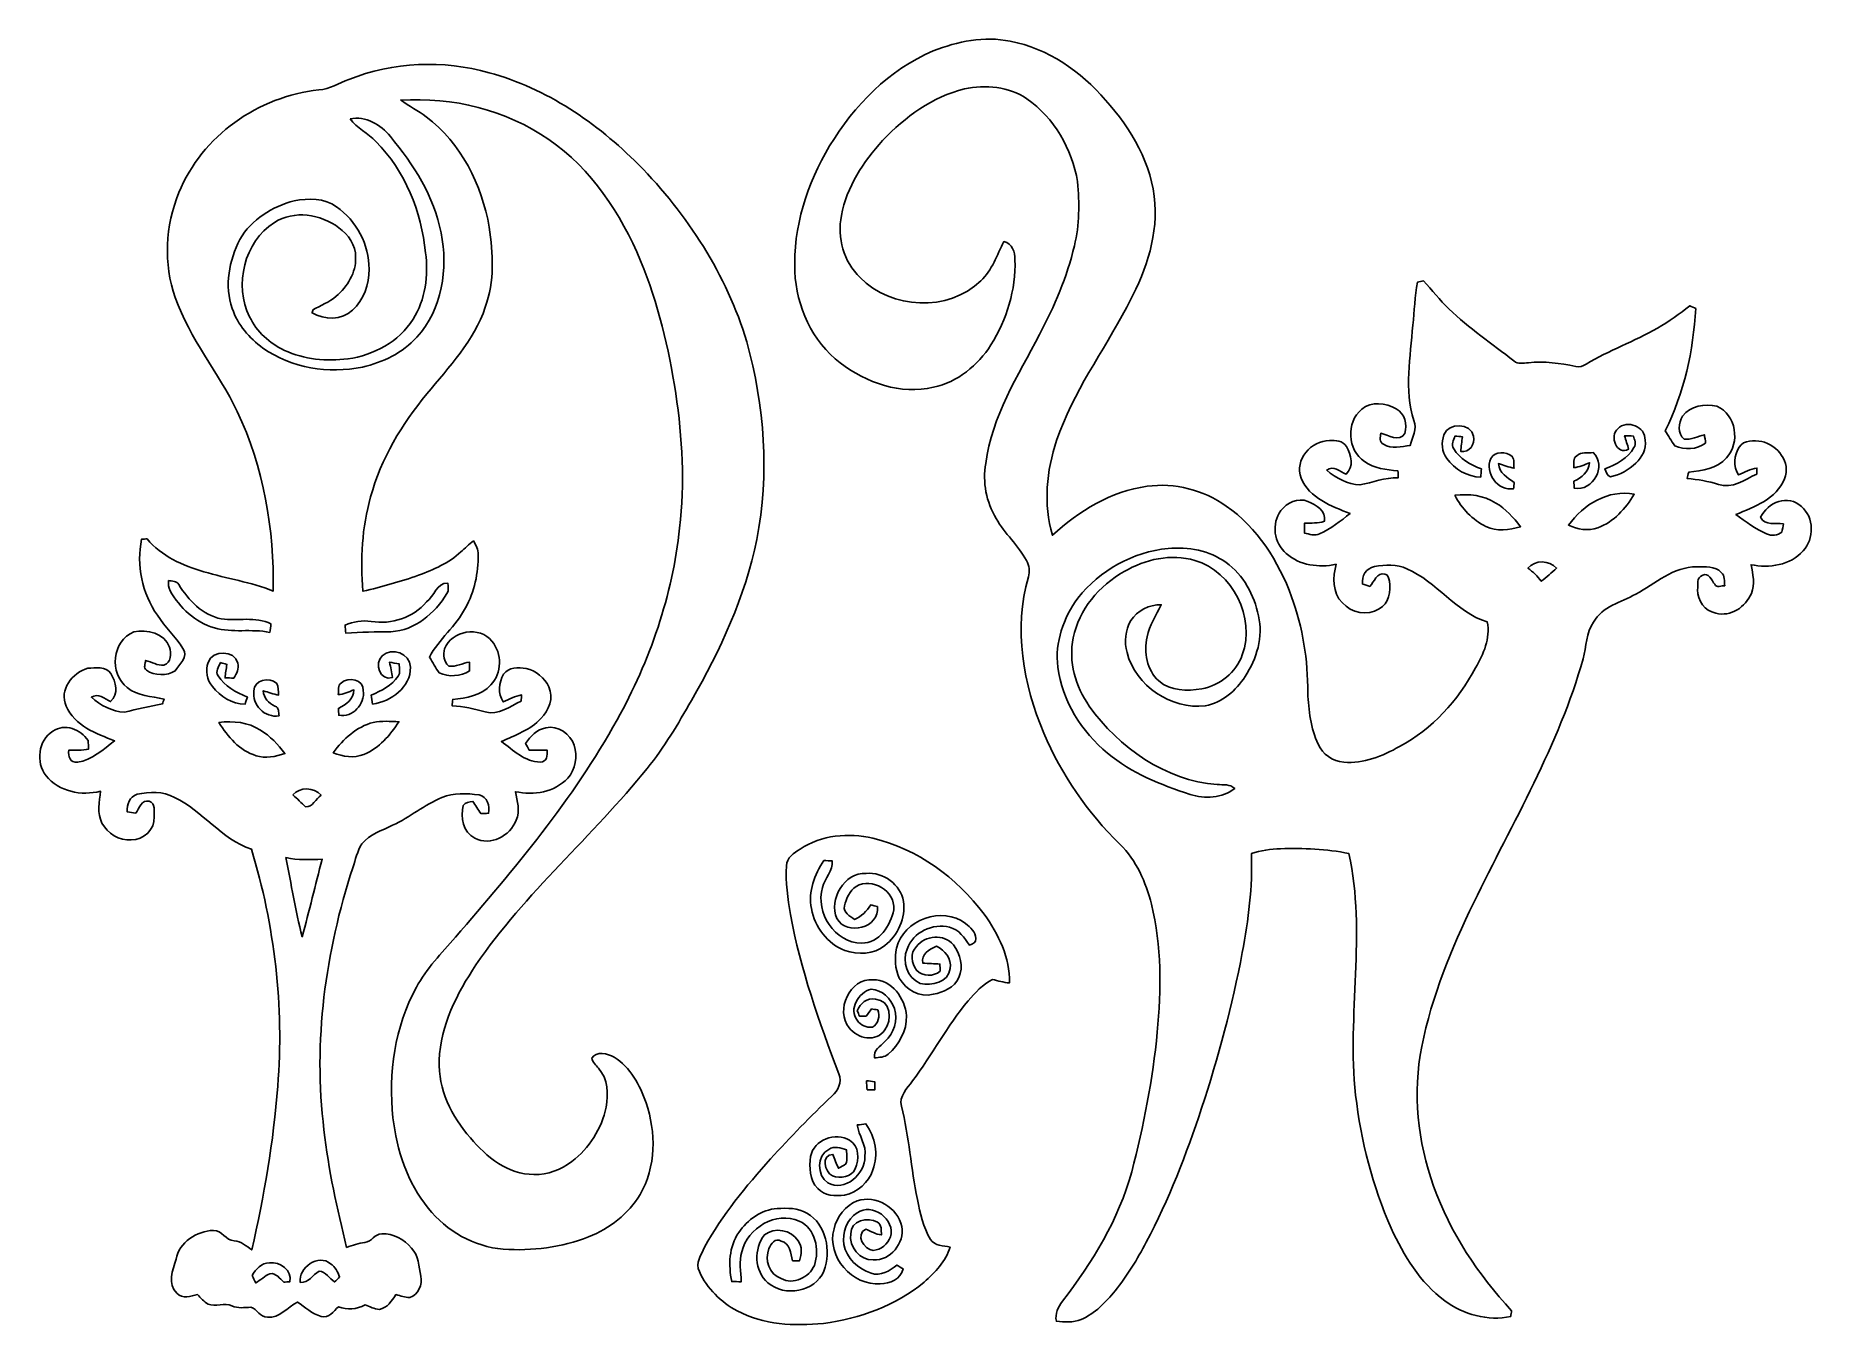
# Model space of a CAD drawing. Header units: centimetres. Extents: x -13.4 to 13.4, y -9.9 to 9.6.
import ezdxf

# ---------------------------------------------------------------- set-up
doc = ezdxf.new("R2010")
doc.units = ezdxf.units.CM
doc.header["$MEASUREMENT"] = 0
doc.layers.add('Camada 1', color=7, linetype='Continuous')

msp = doc.modelspace()

# ---------------------------------------------------------------- linework, layer by layer
at = {"layer": 'Camada 1', "color": 167}
for points, knots in [([(0.12805, 9.32144), (0.49423, 9.46396), (0.89958, 9.55286), (1.2901, 9.46679), (1.2901, 9.46679), (1.85949, 9.36377), (2.35267, 9.01206), (2.72486, 8.58061), (2.72486, 8.58061), (3.11502, 8.14881), (3.43322, 7.61434), (3.47027, 7.02132), (3.47027, 7.02132), (3.50767, 6.46923), (3.30482, 5.93583), (3.04587, 5.45816), (3.04587, 5.45816), (2.69205, 4.79071), (2.23448, 4.173), (1.98895, 3.45227), (1.98895, 3.45227), (1.8362, 2.99544), (1.78681, 2.4899), (1.92475, 2.02318), (1.92475, 2.02318), (2.32268, 2.38724), (2.80987, 2.68569), (3.35244, 2.76048), (3.35244, 2.76048), (3.76907, 2.81693), (4.20158, 2.7044), (4.54447, 2.46274), (4.54447, 2.46274), (5.01896, 2.13676), (5.33435, 1.6263), (5.53225, 1.09466), (5.53225, 1.09466), (5.69948, 0.63217), (5.77849, 0.13864), (5.77427, -0.35277), (5.77427, -0.35277), (5.78908, -0.6156), (5.818, -0.88547), (5.93054, -1.12713), (5.93054, -1.12713), (6.00075, -1.27635), (6.15102, -1.38782), (6.31754, -1.39805), (6.31754, -1.39805), (6.61599, -1.42592), (6.90174, -1.30457), (7.15751, -1.16311), (7.15751, -1.16311), (7.65069, -0.89746), (8.04403, -0.46918), (8.30438, 0.02329), (8.30438, 0.02329), (8.42573, 0.23142), (8.52981, 0.46884), (8.48113, 0.71542), (8.48113, 0.71542), (8.00559, 0.86395), (7.71983, 1.32115), (7.27004, 1.51659), (7.27004, 1.51659), (7.11694, 1.58715), (6.94336, 1.57551), (6.7818, 1.55081), (6.7818, 1.55081), (6.66009, 1.52788), (6.5793, 1.40757), (6.60188, 1.28658), (6.60188, 1.28658), (6.62869, 1.2774), (6.68267, 1.25976), (6.70984, 1.25095), (6.70984, 1.25095), (6.77686, 1.31833), (6.81672, 1.46755), (6.93632, 1.4344), (6.93632, 1.4344), (6.9857, 1.4344), (6.9984, 1.37054), (7.00651, 1.33208), (7.00651, 1.33208), (7.02944, 1.18004), (6.99487, 0.99413), (6.85236, 0.91052), (6.85236, 0.91052), (6.67525, 0.80222), (6.43113, 0.85019), (6.29708, 1.00541), (6.29708, 1.00541), (6.13938, 1.15569), (6.15667, 1.39171), (6.20182, 1.58537), (6.20182, 1.58537), (5.94395, 1.52646), (5.65396, 1.56845), (5.45041, 1.74625), (5.45041, 1.74625), (5.26486, 1.90041), (5.22427, 2.19886), (5.36963, 2.39323), (5.36963, 2.39323), (5.46099, 2.51178), (5.62715, 2.59291), (5.77497, 2.53293), (5.77497, 2.53293), (5.9002, 2.48462), (6.05296, 2.38831), (6.02509, 2.23202), (6.02509, 2.23202), (5.92878, 2.19745), (5.82682, 2.20909), (5.72698, 2.20591), (5.72698, 2.20591), (5.72523, 2.15618), (5.72416, 2.10609), (5.72347, 2.05563), (5.72347, 2.05563), (5.79754, 2.03763), (5.87974, 2.00659), (5.95347, 2.0454), (5.95347, 2.0454), (6.12315, 2.11983), (6.27274, 2.23343), (6.41419, 2.35162), (6.41419, 2.35162), (6.12985, 2.45568), (5.80073, 2.58197), (5.67548, 2.8829), (5.67548, 2.8829), (5.5686, 3.1577), (5.82753, 3.44981), (6.10305, 3.44981), (6.10305, 3.44981), (6.19371, 3.45298), (6.30624, 3.4491), (6.35706, 3.3595), (6.35706, 3.3595), (6.42796, 3.23356), (6.47559, 3.05328), (6.35353, 2.94181), (6.35353, 2.94181), (6.26145, 2.98062), (6.16091, 3.07939), (6.06071, 3.00319), (6.06071, 3.00319), (6.19831, 2.88183), (6.3768, 2.79118), (6.56096, 2.77953), (6.56096, 2.77953), (6.75252, 2.82046), (6.93878, 2.89136), (7.13846, 2.88748), (7.13846, 2.88748), (7.13775, 2.91358), (7.13598, 2.96579), (7.13527, 2.99225), (7.13527, 2.99225), (6.96136, 3.01271), (6.77509, 3.02436), (6.62869, 3.13231), (6.62869, 3.13231), (6.37433, 3.30234), (6.34824, 3.7285), (6.58988, 3.92041), (6.58988, 3.92041), (6.73135, 4.04988), (6.95184, 4.01319), (7.10671, 3.92818), (7.10671, 3.92818), (7.23652, 3.85762), (7.27886, 3.69181), (7.24005, 3.55635), (7.24005, 3.55635), (7.15044, 3.41524), (6.99311, 3.53659), (6.87422, 3.55952), (6.87422, 3.55952), (6.87, 3.50343), (6.84671, 3.42053), (6.9162, 3.39336), (6.9162, 3.39336), (7.04074, 3.31857), (7.18714, 3.35562), (7.32084, 3.37714), (7.32084, 3.37714), (7.35188, 3.49815), (7.42667, 3.62374), (7.37588, 3.74967), (7.37588, 3.74967), (7.22453, 4.21604), (7.32542, 4.71063), (7.35753, 5.18724), (7.35753, 5.18724), (7.38433, 5.40315), (7.38893, 5.62186), (7.42914, 5.836), (7.42914, 5.836), (7.45136, 5.84093), (7.49582, 5.85116), (7.51804, 5.85611), (7.51804, 5.85611), (7.65069, 5.71923), (7.76464, 5.56506), (7.90292, 5.43348), (7.90292, 5.43348), (8.20596, 5.14349), (8.55345, 4.90607), (8.88293, 4.64855), (8.88293, 4.64855), (8.94221, 4.59176), (9.02794, 4.61997), (9.10025, 4.62173), (9.10025, 4.62173), (9.33944, 4.65137), (9.57932, 4.6115), (9.81392, 4.5674), (9.81392, 4.5674), (9.8693, 4.55329), (9.92399, 4.57022), (9.97055, 4.60092), (9.97055, 4.60092), (10.31628, 4.80764), (10.69728, 4.94595), (11.0483, 5.14314), (11.0483, 5.14314), (11.21974, 5.24191), (11.37813, 5.36115), (11.53583, 5.4804), (11.53583, 5.4804), (11.5577, 5.46981), (11.60144, 5.44829), (11.62332, 5.43772), (11.62332, 5.43772), (11.58733, 4.80272), (11.44975, 4.16701), (11.164, 3.59621), (11.164, 3.59621), (11.21233, 3.52107), (11.25502, 3.4424), (11.30723, 3.36973), (11.30723, 3.36973), (11.45645, 3.30482), (11.64025, 3.31011), (11.77325, 3.41066), (11.77325, 3.41066), (11.7683, 3.4424), (11.75878, 3.5059), (11.75385, 3.53764), (11.75385, 3.53764), (11.65294, 3.5133), (11.55522, 3.45405), (11.44869, 3.47239), (11.44869, 3.47239), (11.34816, 3.55564), (11.36227, 3.7151), (11.42471, 3.81669), (11.42471, 3.81669), (11.54182, 3.97403), (11.76197, 4.00719), (11.94293, 3.96558), (11.94293, 3.96558), (12.23432, 3.84104), (12.29818, 3.41347), (12.08651, 3.18876), (12.08651, 3.18876), (11.94576, 3.02541), (11.71963, 2.99437), (11.51784, 2.97144), (11.51784, 2.97144), (11.51008, 2.9404), (11.50267, 2.90865), (11.49561, 2.87725), (11.49561, 2.87725), (11.65436, 2.86315), (11.81206, 2.83703), (11.96445, 2.78906), (11.96445, 2.78906), (12.17188, 2.71426), (12.36451, 2.85784), (12.543, 2.94498), (12.543, 2.94498), (12.54371, 2.96721), (12.54548, 3.01166), (12.54619, 3.03423), (12.54619, 3.03423), (12.44669, 3.02224), (12.35991, 2.97144), (12.27067, 2.93088), (12.27067, 2.93088), (12.18635, 3.05647), (12.20116, 3.22615), (12.27666, 3.35138), (12.27666, 3.35138), (12.35392, 3.46145), (12.50102, 3.4484), (12.6185, 3.43534), (12.6185, 3.43534), (12.85592, 3.38349), (13.06865, 3.11714), (12.96, 2.87338), (12.96, 2.87338), (12.84357, 2.5668), (12.50702, 2.45109), (12.22974, 2.33539), (12.22974, 2.33539), (12.37755, 2.22849), (12.52466, 2.11596), (12.69293, 2.04257), (12.69293, 2.04257), (12.76702, 2.00907), (12.8584, 2.01648), (12.92119, 2.0701), (12.92119, 2.0701), (12.93106, 2.11067), (12.93883, 2.15159), (12.94448, 2.19287), (12.94448, 2.19287), (12.82488, 2.22108), (12.66859, 2.1544), (12.60228, 2.29234), (12.60228, 2.29234), (12.70282, 2.51636), (13.02456, 2.64829), (13.21611, 2.45497), (13.21611, 2.45497), (13.41296, 2.2934), (13.40979, 1.96744), (13.24327, 1.78576), (13.24327, 1.78576), (13.04819, 1.56915), (12.7314, 1.52047), (12.45693, 1.57833), (12.45693, 1.57833), (12.48375, 1.43615), (12.52149, 1.28517), (12.46363, 1.14477), (12.46363, 1.14477), (12.37862, 0.94297), (12.14861, 0.78598), (11.92564, 0.84807), (11.92564, 0.84807), (11.76301, 0.87948), (11.6459, 1.03752), (11.6526, 1.20156), (11.6526, 1.20156), (11.66001, 1.27423), (11.63284, 1.38747), (11.72209, 1.4171), (11.72209, 1.4171), (11.82122, 1.46967), (11.86144, 1.34126), (11.91153, 1.28235), (11.91153, 1.28235), (11.94011, 1.22624), (12.01349, 1.26434), (12.06146, 1.26047), (12.06146, 1.26047), (12.04982, 1.3282), (12.06746, 1.41216), (12.00891, 1.46156), (12.00891, 1.46156), (11.91577, 1.56491), (11.76372, 1.54057), (11.63954, 1.54657), (11.63954, 1.54657), (11.28606, 1.54905), (11.01372, 1.29222), (10.71915, 1.13524), (10.71915, 1.13524), (10.50113, 1.00824), (10.21467, 0.95074), (10.08415, 0.71332), (10.08415, 0.71332), (9.96809, 0.55174), (9.97973, 0.34466), (9.92504, 0.16121), (9.92504, 0.16121), (9.56239, -1.14087), (8.86178, -2.30716), (8.27722, -3.51542), (8.27722, -3.51542), (7.94208, -4.20792), (7.64433, -4.9269), (7.49299, -5.6843), (7.49299, -5.6843), (7.35541, -6.38493), (7.43091, -7.11904), (7.67184, -7.78862), (7.67184, -7.78862), (7.92268, -8.49029), (8.34424, -9.12106), (8.84731, -9.66681), (8.84731, -9.66681), (8.84449, -9.68798), (8.83884, -9.73067), (8.83601, -9.75184), (8.83601, -9.75184), (8.49029, -9.82909), (8.12129, -9.72219), (7.83907, -9.51652), (7.83907, -9.51652), (7.47006, -9.24031), (7.221, -8.83813), (7.03297, -8.42398), (7.03297, -8.42398), (6.75075, -7.78827), (6.57718, -7.1053), (6.49605, -6.41561), (6.49605, -6.41561), (6.36269, -5.20522), (6.66114, -3.9751), (6.39514, -2.77566), (6.39514, -2.77566), (6.05649, -2.70474), (5.70793, -2.69134), (5.36292, -2.70191), (5.36292, -2.70191), (5.21404, -2.70544), (5.06623, -2.73015), (4.92478, -2.776), (4.92478, -2.776), (4.94663, -3.27659), (4.87856, -3.77506), (4.78825, -4.26614), (4.78825, -4.26614), (4.63937, -5.06165), (4.42736, -5.84446), (4.17547, -6.61317), (4.17547, -6.61317), (3.94475, -7.30496), (3.68229, -7.98865), (3.33974, -8.63389), (3.33974, -8.63389), (3.20674, -8.8907), (3.05187, -9.13694), (2.87338, -9.36449), (2.87338, -9.36449), (2.72944, -9.53735), (2.56821, -9.7095), (2.35725, -9.7984), (2.35725, -9.7984), (2.24013, -9.84956), (2.10889, -9.83473), (1.98578, -9.8238), (1.98578, -9.8238), (1.96074, -9.71091), (2.008, -9.60754), (2.07963, -9.52358), (2.07963, -9.52358), (2.52801, -8.9348), (2.92559, -8.29062), (3.12173, -7.57061), (3.12173, -7.57061), (3.30341, -6.88021), (3.43782, -6.17607), (3.50626, -5.46522), (3.50626, -5.46522), (3.56551, -4.82423), (3.57328, -4.16842), (3.41982, -3.53976), (3.41982, -3.53976), (3.3334, -3.2071), (3.19158, -2.87584), (2.94252, -2.63277), (2.94252, -2.63277), (2.45321, -2.15971), (2.06409, -1.58503), (1.79599, -0.96026), (1.79599, -0.96026), (1.48624, -0.22613), (1.33419, 0.61489), (1.56457, 1.39312), (1.56457, 1.39312), (1.58891, 1.47601), (1.57621, 1.56527), (1.53353, 1.63971), (1.53353, 1.63971), (1.41076, 1.87147), (1.2058, 2.04611), (1.07772, 2.27436), (1.07772, 2.27436), (0.92886, 2.52165), (0.86818, 2.82081), (0.92251, 3.10549), (0.92251, 3.10549), (1.01141, 3.81458), (1.40687, 4.42595), (1.73107, 5.04613), (1.73107, 5.04613), (1.9565, 5.46981), (2.14524, 5.91677), (2.25672, 6.38457), (2.25672, 6.38457), (2.33715, 6.6996), (2.33291, 7.0298), (2.3047, 7.35117), (2.3047, 7.35117), (2.21791, 7.84048), (1.95579, 8.31461), (1.54164, 8.59966), (1.54164, 8.59966), (1.26858, 8.78945), (0.91687, 8.81203), (0.59937, 8.751), (0.59937, 8.751), (0.11852, 8.63035), (-0.29703, 8.32696), (-0.63324, 7.97136), (-0.63324, 7.97136), (-0.92216, 7.65033), (-1.17792, 7.27357), (-1.25482, 6.84072), (-1.25482, 6.84072), (-1.32362, 6.50875), (-1.21884, 6.14221), (-0.97367, 5.90515), (-0.97367, 5.90515), (-0.50446, 5.42607), (0.35877, 5.37951), (0.8449, 5.85823), (0.8449, 5.85823), (1.01811, 6.01732), (1.09007, 6.24521), (1.19415, 6.44877), (1.19415, 6.44877), (1.31974, 6.41702), (1.36525, 6.2925), (1.36136, 6.17395), (1.36136, 6.17395), (1.37688, 5.72275), (1.23577, 5.2719), (0.99871, 4.89055), (0.99871, 4.89055), (0.80151, 4.58187), (0.49635, 4.32964), (0.13299, 4.25167), (0.13299, 4.25167), (-0.36159, 4.13525), (-0.87911, 4.31906), (-1.27282, 4.61856), (-1.27282, 4.61856), (-1.69545, 4.94383), (-1.93462, 5.46876), (-1.9565, 5.99651), (-1.9565, 5.99651), (-1.98861, 6.66291), (-1.76883, 7.32013), (-1.43262, 7.88916), (-1.43262, 7.88916), (-1.06327, 8.50018), (-0.53657, 9.03887), (0.12805, 9.32144)], [0, 0, 0, 0, 0.00714286, 0.00714286, 0.00714286, 0.00714286, 0.01428571, 0.01428571, 0.01428571, 0.01428571, 0.02142857, 0.02142857, 0.02142857, 0.02142857, 0.02857143, 0.02857143, 0.02857143, 0.02857143, 0.03571429, 0.03571429, 0.03571429, 0.03571429, 0.04285714, 0.04285714, 0.04285714, 0.04285714, 0.05, 0.05, 0.05, 0.05, 0.05714286, 0.05714286, 0.05714286, 0.05714286, 0.06428571, 0.06428571, 0.06428571, 0.06428571, 0.07142857, 0.07142857, 0.07142857, 0.07142857, 0.07857143, 0.07857143, 0.07857143, 0.07857143, 0.08571429, 0.08571429, 0.08571429, 0.08571429, 0.09285714, 0.09285714, 0.09285714, 0.09285714, 0.1, 0.1, 0.1, 0.1, 0.10714286, 0.10714286, 0.10714286, 0.10714286, 0.11428571, 0.11428571, 0.11428571, 0.11428571, 0.12142857, 0.12142857, 0.12142857, 0.12142857, 0.12857143, 0.12857143, 0.12857143, 0.12857143, 0.13571429, 0.13571429, 0.13571429, 0.13571429, 0.14285714, 0.14285714, 0.14285714, 0.14285714, 0.15, 0.15, 0.15, 0.15, 0.15714286, 0.15714286, 0.15714286, 0.15714286, 0.16428571, 0.16428571, 0.16428571, 0.16428571, 0.17142857, 0.17142857, 0.17142857, 0.17142857, 0.17857143, 0.17857143, 0.17857143, 0.17857143, 0.18571429, 0.18571429, 0.18571429, 0.18571429, 0.19285714, 0.19285714, 0.19285714, 0.19285714, 0.2, 0.2, 0.2, 0.2, 0.20714286, 0.20714286, 0.20714286, 0.20714286, 0.21428571, 0.21428571, 0.21428571, 0.21428571, 0.22142857, 0.22142857, 0.22142857, 0.22142857, 0.22857143, 0.22857143, 0.22857143, 0.22857143, 0.23571429, 0.23571429, 0.23571429, 0.23571429, 0.24285714, 0.24285714, 0.24285714, 0.24285714, 0.25, 0.25, 0.25, 0.25, 0.25714286, 0.25714286, 0.25714286, 0.25714286, 0.26428571, 0.26428571, 0.26428571, 0.26428571, 0.27142857, 0.27142857, 0.27142857, 0.27142857, 0.27857143, 0.27857143, 0.27857143, 0.27857143, 0.28571429, 0.28571429, 0.28571429, 0.28571429, 0.29285714, 0.29285714, 0.29285714, 0.29285714, 0.3, 0.3, 0.3, 0.3, 0.30714286, 0.30714286, 0.30714286, 0.30714286, 0.31428571, 0.31428571, 0.31428571, 0.31428571, 0.32142857, 0.32142857, 0.32142857, 0.32142857, 0.32857143, 0.32857143, 0.32857143, 0.32857143, 0.33571429, 0.33571429, 0.33571429, 0.33571429, 0.34285714, 0.34285714, 0.34285714, 0.34285714, 0.35, 0.35, 0.35, 0.35, 0.35714286, 0.35714286, 0.35714286, 0.35714286, 0.36428571, 0.36428571, 0.36428571, 0.36428571, 0.37142857, 0.37142857, 0.37142857, 0.37142857, 0.37857143, 0.37857143, 0.37857143, 0.37857143, 0.38571429, 0.38571429, 0.38571429, 0.38571429, 0.39285714, 0.39285714, 0.39285714, 0.39285714, 0.4, 0.4, 0.4, 0.4, 0.40714286, 0.40714286, 0.40714286, 0.40714286, 0.41428571, 0.41428571, 0.41428571, 0.41428571, 0.42142857, 0.42142857, 0.42142857, 0.42142857, 0.42857143, 0.42857143, 0.42857143, 0.42857143, 0.43571429, 0.43571429, 0.43571429, 0.43571429, 0.44285714, 0.44285714, 0.44285714, 0.44285714, 0.45, 0.45, 0.45, 0.45, 0.45714286, 0.45714286, 0.45714286, 0.45714286, 0.46428571, 0.46428571, 0.46428571, 0.46428571, 0.47142857, 0.47142857, 0.47142857, 0.47142857, 0.47857143, 0.47857143, 0.47857143, 0.47857143, 0.48571429, 0.48571429, 0.48571429, 0.48571429, 0.49285714, 0.49285714, 0.49285714, 0.49285714, 0.5, 0.5, 0.5, 0.5, 0.50714286, 0.50714286, 0.50714286, 0.50714286, 0.51428571, 0.51428571, 0.51428571, 0.51428571, 0.52142857, 0.52142857, 0.52142857, 0.52142857, 0.52857143, 0.52857143, 0.52857143, 0.52857143, 0.53571429, 0.53571429, 0.53571429, 0.53571429, 0.54285714, 0.54285714, 0.54285714, 0.54285714, 0.55, 0.55, 0.55, 0.55, 0.55714286, 0.55714286, 0.55714286, 0.55714286, 0.56428571, 0.56428571, 0.56428571, 0.56428571, 0.57142857, 0.57142857, 0.57142857, 0.57142857, 0.57857143, 0.57857143, 0.57857143, 0.57857143, 0.58571429, 0.58571429, 0.58571429, 0.58571429, 0.59285714, 0.59285714, 0.59285714, 0.59285714, 0.6, 0.6, 0.6, 0.6, 0.60714286, 0.60714286, 0.60714286, 0.60714286, 0.61428571, 0.61428571, 0.61428571, 0.61428571, 0.62142857, 0.62142857, 0.62142857, 0.62142857, 0.62857143, 0.62857143, 0.62857143, 0.62857143, 0.63571429, 0.63571429, 0.63571429, 0.63571429, 0.64285714, 0.64285714, 0.64285714, 0.64285714, 0.65, 0.65, 0.65, 0.65, 0.65714286, 0.65714286, 0.65714286, 0.65714286, 0.66428571, 0.66428571, 0.66428571, 0.66428571, 0.67142857, 0.67142857, 0.67142857, 0.67142857, 0.67857143, 0.67857143, 0.67857143, 0.67857143, 0.68571429, 0.68571429, 0.68571429, 0.68571429, 0.69285714, 0.69285714, 0.69285714, 0.69285714, 0.7, 0.7, 0.7, 0.7, 0.70714286, 0.70714286, 0.70714286, 0.70714286, 0.71428571, 0.71428571, 0.71428571, 0.71428571, 0.72142857, 0.72142857, 0.72142857, 0.72142857, 0.72857143, 0.72857143, 0.72857143, 0.72857143, 0.73571429, 0.73571429, 0.73571429, 0.73571429, 0.74285714, 0.74285714, 0.74285714, 0.74285714, 0.75, 0.75, 0.75, 0.75, 0.75714286, 0.75714286, 0.75714286, 0.75714286, 0.76428571, 0.76428571, 0.76428571, 0.76428571, 0.77142857, 0.77142857, 0.77142857, 0.77142857, 0.77857143, 0.77857143, 0.77857143, 0.77857143, 0.78571429, 0.78571429, 0.78571429, 0.78571429, 0.79285714, 0.79285714, 0.79285714, 0.79285714, 0.8, 0.8, 0.8, 0.8, 0.80714286, 0.80714286, 0.80714286, 0.80714286, 0.81428571, 0.81428571, 0.81428571, 0.81428571, 0.82142857, 0.82142857, 0.82142857, 0.82142857, 0.82857143, 0.82857143, 0.82857143, 0.82857143, 0.83571429, 0.83571429, 0.83571429, 0.83571429, 0.84285714, 0.84285714, 0.84285714, 0.84285714, 0.85, 0.85, 0.85, 0.85, 0.85714286, 0.85714286, 0.85714286, 0.85714286, 0.86428571, 0.86428571, 0.86428571, 0.86428571, 0.87142857, 0.87142857, 0.87142857, 0.87142857, 0.87857143, 0.87857143, 0.87857143, 0.87857143, 0.88571429, 0.88571429, 0.88571429, 0.88571429, 0.89285714, 0.89285714, 0.89285714, 0.89285714, 0.9, 0.9, 0.9, 0.9, 0.90714286, 0.90714286, 0.90714286, 0.90714286, 0.91428571, 0.91428571, 0.91428571, 0.91428571, 0.92142857, 0.92142857, 0.92142857, 0.92142857, 0.92857143, 0.92857143, 0.92857143, 0.92857143, 0.93571429, 0.93571429, 0.93571429, 0.93571429, 0.94285714, 0.94285714, 0.94285714, 0.94285714, 0.95, 0.95, 0.95, 0.95, 0.95714286, 0.95714286, 0.95714286, 0.95714286, 0.96428571, 0.96428571, 0.96428571, 0.96428571, 0.97142857, 0.97142857, 0.97142857, 0.97142857, 0.97857143, 0.97857143, 0.97857143, 0.97857143, 0.98571429, 0.98571429, 0.98571429, 0.98571429, 1, 1, 1, 1]), ([(-8.68221, 8.8907), (-8.01334, 9.16128), (-7.25628, 9.18703), (-6.56378, 8.99265), (-6.56378, 8.99265), (-5.70123, 8.7577), (-4.9403, 8.23771), (-4.31482, 7.60906), (-4.31482, 7.60906), (-3.57645, 6.86118), (-2.98662, 5.94959), (-2.68111, 4.93959), (-2.68111, 4.93959), (-2.41618, 3.97262), (-2.33327, 2.94286), (-2.53259, 1.95545), (-2.53259, 1.95545), (-2.70474, 1.09431), (-3.07974, 0.28999), (-3.51437, -0.46743), (-3.51437, -0.46743), (-3.71897, -0.82055), (-3.92465, -1.17581), (-4.18429, -1.49224), (-4.18429, -1.49224), (-5.0045, -2.51354), (-6.02226, -3.36727), (-6.76416, -4.45311), (-6.76416, -4.45311), (-7.04919, -4.8828), (-7.29967, -5.36539), (-7.31908, -5.89068), (-7.31908, -5.89068), (-7.33636, -6.32777), (-7.13105, -6.73981), (-6.84812, -7.0612), (-6.84812, -7.0612), (-6.60964, -7.34625), (-6.28227, -7.61576), (-5.89104, -7.61259), (-5.89104, -7.61259), (-5.68359, -7.62387), (-5.48393, -7.5385), (-5.31953, -7.41715), (-5.31953, -7.41715), (-5.05459, -7.21959), (-4.86903, -6.92009), (-4.80236, -6.59729), (-4.80236, -6.59729), (-4.76355, -6.39903), (-4.77519, -6.16866), (-4.91771, -6.01239), (-4.91771, -6.01239), (-4.95229, -5.96265), (-5.00944, -5.92172), (-5.01896, -5.85927), (-5.01896, -5.85927), (-4.94911, -5.7471), (-4.78048, -5.79191), (-4.68277, -5.84482), (-4.68277, -5.84482), (-4.43759, -5.99617), (-4.29365, -6.26568), (-4.19946, -6.53026), (-4.19946, -6.53026), (-4.04777, -6.97723), (-4.04847, -7.49864), (-4.29012, -7.91491), (-4.29012, -7.91491), (-4.46546, -8.20844), (-4.7498, -8.42822), (-5.06552, -8.55274), (-5.06552, -8.55274), (-5.47299, -8.71326), (-5.9175, -8.76652), (-6.35282, -8.73901), (-6.35282, -8.73901), (-6.79484, -8.70126), (-7.21077, -8.46596), (-7.48454, -8.11954), (-7.48454, -8.11954), (-7.79744, -7.7336), (-7.9569, -7.24534), (-8.01687, -6.75781), (-8.01687, -6.75781), (-8.08495, -6.08753), (-7.99147, -5.38551), (-7.66304, -4.79036), (-7.66304, -4.79036), (-7.51134, -4.50744), (-7.28169, -4.27955), (-7.07495, -4.03754), (-7.07495, -4.03754), (-6.18384, -3.00813), (-5.29802, -1.95721), (-4.63727, -0.76059), (-4.63727, -0.76059), (-4.14338, 0.13124), (-3.79906, 1.11407), (-3.695, 2.13113), (-3.695, 2.13113), (-3.61597, 2.80528), (-3.65125, 3.48791), (-3.7532, 4.15748), (-3.7532, 4.15748), (-3.85797, 4.84046), (-4.01672, 5.51921), (-4.28308, 6.15879), (-4.28308, 6.15879), (-4.57834, 6.87034), (-5.02425, 7.54308), (-5.66632, 7.98547), (-5.66632, 7.98547), (-6.31048, 8.43597), (-7.11834, 8.62965), (-7.89763, 8.57955), (-7.89763, 8.57955), (-7.77346, 8.48959), (-7.63305, 8.42398), (-7.51311, 8.32731), (-7.51311, 8.32731), (-6.98712, 7.93184), (-6.67773, 7.30391), (-6.56307, 6.66643), (-6.56307, 6.66643), (-6.50628, 6.26638), (-6.48263, 5.84622), (-6.62305, 5.45994), (-6.62305, 5.45994), (-6.79414, 4.95265), (-7.17091, 4.55753), (-7.50464, 4.15288), (-7.50464, 4.15288), (-7.88141, 3.69639), (-8.19679, 3.17605), (-8.35201, 2.60103), (-8.35201, 2.60103), (-8.48501, 2.14029), (-8.50652, 1.65452), (-8.46772, 1.17827), (-8.46772, 1.17827), (-8.18409, 1.24388), (-7.90363, 1.32467), (-7.62811, 1.41922), (-7.62811, 1.41922), (-7.40021, 1.50283), (-7.17196, 1.60443), (-6.99099, 1.77024), (-6.99099, 1.77024), (-6.92925, 1.82703), (-6.86788, 1.88489), (-6.80225, 1.93745), (-6.80225, 1.93745), (-6.76416, 1.87466), (-6.72677, 1.80693), (-6.72994, 1.73073), (-6.72994, 1.73073), (-6.72958, 1.45238), (-6.78461, 1.17052), (-6.92291, 0.92638), (-6.92291, 0.92638), (-7.06402, 0.64981), (-7.32542, 0.45966), (-7.46512, 0.18238), (-7.46512, 0.18238), (-7.41539, 0.10512), (-7.37305, 0.02292), (-7.31801, -0.05079), (-7.31801, -0.05079), (-7.17479, -0.12242), (-6.99452, -0.10512), (-6.8594, -0.02187), (-6.8594, -0.02187), (-6.85977, 0.02151), (-6.86011, 0.0649), (-6.86047, 0.10829), (-6.86047, 0.10829), (-6.96665, 0.0963), (-7.06649, 0.03386), (-7.17549, 0.05045), (-7.17549, 0.05045), (-7.25204, 0.11465), (-7.26193, 0.22153), (-7.23759, 0.31221), (-7.23759, 0.31221), (-7.13739, 0.58561), (-6.70102, 0.65933), (-6.52463, 0.42367), (-6.52463, 0.42367), (-6.36622, 0.24095), (-6.37222, -0.0582), (-6.53873, -0.23388), (-6.53873, -0.23388), (-6.68231, -0.39687), (-6.90879, -0.42969), (-7.11305, -0.4512), (-7.11305, -0.4512), (-7.11658, -0.48294), (-7.11975, -0.51469), (-7.12328, -0.5468), (-7.12328, -0.5468), (-6.9543, -0.56161), (-6.78744, -0.5916), (-6.62515, -0.64065), (-6.62515, -0.64065), (-6.42761, -0.69708), (-6.25086, -0.55915), (-6.08259, -0.47695), (-6.08259, -0.47695), (-6.08117, -0.45402), (-6.07835, -0.40781), (-6.07694, -0.38488), (-6.07694, -0.38488), (-6.17502, -0.40323), (-6.26285, -0.45013), (-6.35316, -0.4893), (-6.35316, -0.4893), (-6.43995, -0.36583), (-6.4209, -0.19755), (-6.34717, -0.07301), (-6.34717, -0.07301), (-6.27415, 0.03774), (-6.12315, 0.02611), (-6.00779, 0.01517), (-6.00779, 0.01517), (-5.85964, -0.01693), (-5.73122, -0.12912), (-5.66561, -0.26387), (-5.66561, -0.26387), (-5.58694, -0.42862), (-5.66702, -0.61841), (-5.78555, -0.74117), (-5.78555, -0.74117), (-5.94501, -0.91439), (-6.17361, -0.99024), (-6.38104, -1.08725), (-6.38104, -1.08725), (-6.2043, -1.2132), (-6.02543, -1.397), (-5.79578, -1.39664), (-5.79578, -1.39664), (-5.69312, -1.39522), (-5.68359, -1.29786), (-5.68995, -1.21742), (-5.68995, -1.21742), (-5.7799, -1.21462), (-5.87021, -1.21884), (-5.96018, -1.2192), (-5.96018, -1.2192), (-5.97429, -1.19379), (-6.0018, -1.14265), (-6.01591, -1.11724), (-6.01591, -1.11724), (-5.94642, -1.00612), (-5.84482, -0.90628), (-5.71183, -0.88089), (-5.71183, -0.88089), (-5.52767, -0.83819), (-5.34246, -0.97437), (-5.28143, -1.14406), (-5.28143, -1.14406), (-5.23521, -1.31234), (-5.25885, -1.50707), (-5.38056, -1.639), (-5.38056, -1.639), (-5.57883, -1.85242), (-5.89314, -1.90217), (-6.16832, -1.84291), (-6.16832, -1.84291), (-6.1415, -1.98332), (-6.09564, -2.13465), (-6.15843, -2.27259), (-6.15843, -2.27259), (-6.24769, -2.5093), (-6.54437, -2.67053), (-6.78144, -2.54353), (-6.78144, -2.54353), (-6.96419, -2.45886), (-6.99981, -2.22744), (-6.95713, -2.04964), (-6.95713, -2.04964), (-6.92221, -2.00377), (-6.86257, -2.0006), (-6.81107, -1.98861), (-6.81107, -1.98861), (-6.7698, -2.04964), (-6.73064, -2.11242), (-6.68937, -2.17382), (-6.68937, -2.17382), (-6.65127, -2.17204), (-6.61317, -2.17028), (-6.57506, -2.16887), (-6.57506, -2.16887), (-6.54719, -2.05351), (-6.59589, -1.92334), (-6.71829, -1.89159), (-6.71829, -1.89159), (-6.9035, -1.86867), (-7.10106, -1.85702), (-7.27638, -1.9318), (-7.27638, -1.9318), (-7.54167, -2.03941), (-7.76181, -2.22919), (-8.02111, -2.34843), (-8.02111, -2.34843), (-8.18091, -2.42922), (-8.36507, -2.48532), (-8.4836, -2.62714), (-8.4836, -2.62714), (-8.55521, -2.73614), (-8.57884, -2.86773), (-8.62223, -2.98908), (-8.62223, -2.98908), (-9.03358, -4.25803), (-9.22231, -5.61199), (-9.05544, -6.9409), (-9.05544, -6.9409), (-8.98666, -7.53921), (-8.85895, -8.1287), (-8.71396, -8.7129), (-8.71396, -8.7129), (-8.62506, -8.67728), (-8.53298, -8.65116), (-8.43844, -8.63635), (-8.43844, -8.63635), (-8.33684, -8.62929), (-8.28957, -8.5037), (-8.18444, -8.50688), (-8.18444, -8.50688), (-8.01052, -8.49524), (-7.84718, -8.59472), (-7.73465, -8.72067), (-7.73465, -8.72067), (-7.63023, -8.83603), (-7.62528, -8.99936), (-7.5967, -9.14435), (-7.5967, -9.14435), (-7.57025, -9.27311), (-7.62952, -9.42374), (-7.76216, -9.46538), (-7.76216, -9.46538), (-7.83378, -9.4675), (-7.90151, -9.43997), (-7.96995, -9.42374), (-7.96995, -9.42374), (-8.03345, -9.51512), (-8.10118, -9.62342), (-8.21972, -9.64564), (-8.21972, -9.64564), (-8.29733, -9.64318), (-8.36682, -9.60402), (-8.43702, -9.57474), (-8.43702, -9.57474), (-8.5605, -9.65164), (-8.70408, -9.652), (-8.83849, -9.60542), (-8.83849, -9.60542), (-8.90799, -9.67668), (-8.98454, -9.7811), (-9.09884, -9.75077), (-9.09884, -9.75077), (-9.23607, -9.71444), (-9.33979, -9.61107), (-9.45479, -9.53452), (-9.45479, -9.53452), (-9.60508, -9.61143), (-9.72361, -9.78076), (-9.90881, -9.76453), (-9.90881, -9.76453), (-10.01676, -9.76488), (-10.0651, -9.64388), (-10.15787, -9.61319), (-10.15787, -9.61319), (-10.25348, -9.61602), (-10.35332, -9.63719), (-10.44292, -9.59202), (-10.44292, -9.59202), (-10.55722, -9.53276), (-10.68704, -9.61672), (-10.80311, -9.56627), (-10.80311, -9.56627), (-10.86626, -9.53099), (-10.91177, -9.47278), (-10.96151, -9.42162), (-10.96151, -9.42162), (-11.06276, -9.45091), (-11.19011, -9.49254), (-11.27337, -9.40152), (-11.27337, -9.40152), (-11.42471, -9.26818), (-11.33263, -9.04945), (-11.28465, -8.88858), (-11.28465, -8.88858), (-11.23632, -8.63177), (-10.97103, -8.46349), (-10.72232, -8.45572), (-10.72232, -8.45572), (-10.59144, -8.44937), (-10.53676, -8.60989), (-10.40765, -8.6113), (-10.40765, -8.6113), (-10.30323, -8.61871), (-10.22667, -8.6935), (-10.14483, -8.74994), (-10.14483, -8.74994), (-9.95715, -7.9382), (-9.81604, -7.11341), (-9.75254, -6.28227), (-9.75254, -6.28227), (-9.65623, -5.08), (-9.79875, -3.86257), (-10.14941, -2.70932), (-10.14941, -2.70932), (-10.60309, -2.55693), (-10.88425, -2.13359), (-11.30688, -1.92829), (-11.30688, -1.92829), (-11.47973, -1.8369), (-11.68646, -1.83938), (-11.87203, -1.88277), (-11.87203, -1.88277), (-11.98527, -1.91769), (-12.03465, -2.03588), (-12.02125, -2.147), (-12.02125, -2.147), (-11.97892, -2.1537), (-11.93623, -2.16005), (-11.89354, -2.16605), (-11.89354, -2.16605), (-11.83993, -2.09797), (-11.8043, -1.9565), (-11.6914, -1.9879), (-11.6914, -1.9879), (-11.5898, -2.01329), (-11.62049, -2.14241), (-11.61414, -2.22074), (-11.61414, -2.22074), (-11.60321, -2.41017), (-11.77395, -2.57386), (-11.96057, -2.56892), (-11.96057, -2.56892), (-12.14402, -2.58974), (-12.31512, -2.46944), (-12.40296, -2.31598), (-12.40296, -2.31598), (-12.47562, -2.16641), (-12.44529, -1.99424), (-12.42271, -1.83656), (-12.42271, -1.83656), (-12.71058, -1.90923), (-13.05383, -1.84396), (-13.24397, -1.60231), (-13.24397, -1.60231), (-13.40308, -1.40124), (-13.36498, -1.07102), (-13.14238, -0.93239), (-13.14238, -0.93239), (-12.9674, -0.80539), (-12.7194, -0.90628), (-12.6118, -1.0728), (-12.6118, -1.0728), (-12.60722, -1.11512), (-12.60439, -1.1578), (-12.60333, -1.2012), (-12.60333, -1.2012), (-12.70141, -1.22378), (-12.80265, -1.21603), (-12.90249, -1.21742), (-12.90249, -1.21742), (-12.91624, -1.31092), (-12.88344, -1.41076), (-12.76949, -1.39946), (-12.76949, -1.39946), (-12.55218, -1.36842), (-12.38285, -1.20473), (-12.2121, -1.07843), (-12.2121, -1.07843), (-12.48974, -0.96626), (-12.81359, -0.84878), (-12.94236, -0.55316), (-12.94236, -0.55316), (-13.05171, -0.31043), (-12.84781, -0.04585), (-12.61463, 0.01622), (-12.61463, 0.01622), (-12.49856, 0.02786), (-12.34616, 0.04938), (-12.26749, -0.05927), (-12.26749, -0.05927), (-12.19481, -0.18767), (-12.14331, -0.37358), (-12.27137, -0.48506), (-12.27137, -0.48506), (-12.36168, -0.44167), (-12.45904, -0.35102), (-12.56206, -0.4198), (-12.56206, -0.4198), (-12.42765, -0.54397), (-12.24702, -0.63076), (-12.065, -0.64698), (-12.065, -0.64698), (-11.87555, -0.59655), (-11.68293, -0.55457), (-11.49103, -0.52139), (-11.49103, -0.52139), (-11.48468, -0.5027), (-11.47268, -0.46531), (-11.46668, -0.44696), (-11.46668, -0.44696), (-11.65577, -0.40604), (-11.86603, -0.40181), (-12.02196, -0.27269), (-12.02196, -0.27269), (-12.29501, -0.06278), (-12.25091, 0.43602), (-11.92071, 0.56549), (-11.92071, 0.56549), (-11.72386, 0.6117), (-11.45751, 0.54504), (-11.38237, 0.33584), (-11.38237, 0.33584), (-11.36402, 0.23847), (-11.35097, 0.10125), (-11.46845, 0.06278), (-11.46845, 0.06278), (-11.5637, 0.05257), (-11.65189, 0.11535), (-11.74396, 0.13441), (-11.74396, 0.13441), (-11.74502, 0.08784), (-11.78348, 0.0208), (-11.73233, -0.01235), (-11.73233, -0.01235), (-11.6085, -0.09877), (-11.42365, -0.09983), (-11.29841, -0.02329), (-11.29841, -0.02329), (-11.23703, 0.07408), (-11.09521, 0.19332), (-11.18164, 0.31362), (-11.18164, 0.31362), (-11.29312, 0.49354), (-11.4494, 0.64065), (-11.56617, 0.81704), (-11.56617, 0.81704), (-11.79723, 1.14547), (-11.8872, 1.5702), (-11.80394, 1.9632), (-11.80394, 1.9632), (-11.78313, 1.96427), (-11.74185, 1.96603), (-11.72104, 1.96673), (-11.72104, 1.96673), (-11.50373, 1.70638), (-11.18729, 1.56174), (-10.86696, 1.4725), (-10.86696, 1.4725), (-10.52018, 1.36666), (-10.15717, 1.31692), (-9.81957, 1.18075), (-9.81957, 1.18075), (-9.80686, 2.10679), (-9.95856, 3.05047), (-10.36461, 3.88902), (-10.36461, 3.88902), (-10.64789, 4.47533), (-11.07792, 4.98474), (-11.29664, 5.60317), (-11.29664, 5.60317), (-11.47867, 6.11292), (-11.44869, 6.6876), (-11.24196, 7.18538), (-11.24196, 7.18538), (-10.8973, 8.04121), (-10.04111, 8.63952), (-9.13165, 8.73301), (-9.13165, 8.73301), (-8.96902, 8.74323), (-8.83144, 8.83673), (-8.68221, 8.8907)], [0, 0, 0, 0, 0.00684932, 0.00684932, 0.00684932, 0.00684932, 0.01369863, 0.01369863, 0.01369863, 0.01369863, 0.02054795, 0.02054795, 0.02054795, 0.02054795, 0.02739726, 0.02739726, 0.02739726, 0.02739726, 0.03424658, 0.03424658, 0.03424658, 0.03424658, 0.04109589, 0.04109589, 0.04109589, 0.04109589, 0.04794521, 0.04794521, 0.04794521, 0.04794521, 0.05479452, 0.05479452, 0.05479452, 0.05479452, 0.06164384, 0.06164384, 0.06164384, 0.06164384, 0.06849315, 0.06849315, 0.06849315, 0.06849315, 0.07534247, 0.07534247, 0.07534247, 0.07534247, 0.08219178, 0.08219178, 0.08219178, 0.08219178, 0.0890411, 0.0890411, 0.0890411, 0.0890411, 0.09589041, 0.09589041, 0.09589041, 0.09589041, 0.10273973, 0.10273973, 0.10273973, 0.10273973, 0.10958904, 0.10958904, 0.10958904, 0.10958904, 0.11643836, 0.11643836, 0.11643836, 0.11643836, 0.12328767, 0.12328767, 0.12328767, 0.12328767, 0.13013699, 0.13013699, 0.13013699, 0.13013699, 0.1369863, 0.1369863, 0.1369863, 0.1369863, 0.14383562, 0.14383562, 0.14383562, 0.14383562, 0.15068493, 0.15068493, 0.15068493, 0.15068493, 0.15753425, 0.15753425, 0.15753425, 0.15753425, 0.16438356, 0.16438356, 0.16438356, 0.16438356, 0.17123288, 0.17123288, 0.17123288, 0.17123288, 0.17808219, 0.17808219, 0.17808219, 0.17808219, 0.18493151, 0.18493151, 0.18493151, 0.18493151, 0.19178082, 0.19178082, 0.19178082, 0.19178082, 0.19863014, 0.19863014, 0.19863014, 0.19863014, 0.20547945, 0.20547945, 0.20547945, 0.20547945, 0.21232877, 0.21232877, 0.21232877, 0.21232877, 0.21917808, 0.21917808, 0.21917808, 0.21917808, 0.2260274, 0.2260274, 0.2260274, 0.2260274, 0.23287671, 0.23287671, 0.23287671, 0.23287671, 0.23972603, 0.23972603, 0.23972603, 0.23972603, 0.24657534, 0.24657534, 0.24657534, 0.24657534, 0.25342466, 0.25342466, 0.25342466, 0.25342466, 0.26027397, 0.26027397, 0.26027397, 0.26027397, 0.26712329, 0.26712329, 0.26712329, 0.26712329, 0.2739726, 0.2739726, 0.2739726, 0.2739726, 0.28082192, 0.28082192, 0.28082192, 0.28082192, 0.28767123, 0.28767123, 0.28767123, 0.28767123, 0.29452055, 0.29452055, 0.29452055, 0.29452055, 0.30136986, 0.30136986, 0.30136986, 0.30136986, 0.30821918, 0.30821918, 0.30821918, 0.30821918, 0.31506849, 0.31506849, 0.31506849, 0.31506849, 0.32191781, 0.32191781, 0.32191781, 0.32191781, 0.32876712, 0.32876712, 0.32876712, 0.32876712, 0.33561644, 0.33561644, 0.33561644, 0.33561644, 0.34246575, 0.34246575, 0.34246575, 0.34246575, 0.34931507, 0.34931507, 0.34931507, 0.34931507, 0.35616438, 0.35616438, 0.35616438, 0.35616438, 0.3630137, 0.3630137, 0.3630137, 0.3630137, 0.36986301, 0.36986301, 0.36986301, 0.36986301, 0.37671233, 0.37671233, 0.37671233, 0.37671233, 0.38356164, 0.38356164, 0.38356164, 0.38356164, 0.39041096, 0.39041096, 0.39041096, 0.39041096, 0.39726027, 0.39726027, 0.39726027, 0.39726027, 0.40410959, 0.40410959, 0.40410959, 0.40410959, 0.4109589, 0.4109589, 0.4109589, 0.4109589, 0.41780822, 0.41780822, 0.41780822, 0.41780822, 0.42465753, 0.42465753, 0.42465753, 0.42465753, 0.43150685, 0.43150685, 0.43150685, 0.43150685, 0.43835616, 0.43835616, 0.43835616, 0.43835616, 0.44520548, 0.44520548, 0.44520548, 0.44520548, 0.45205479, 0.45205479, 0.45205479, 0.45205479, 0.45890411, 0.45890411, 0.45890411, 0.45890411, 0.46575342, 0.46575342, 0.46575342, 0.46575342, 0.47260274, 0.47260274, 0.47260274, 0.47260274, 0.47945205, 0.47945205, 0.47945205, 0.47945205, 0.48630137, 0.48630137, 0.48630137, 0.48630137, 0.49315068, 0.49315068, 0.49315068, 0.49315068, 0.5, 0.5, 0.5, 0.5, 0.50684932, 0.50684932, 0.50684932, 0.50684932, 0.51369863, 0.51369863, 0.51369863, 0.51369863, 0.52054795, 0.52054795, 0.52054795, 0.52054795, 0.52739726, 0.52739726, 0.52739726, 0.52739726, 0.53424658, 0.53424658, 0.53424658, 0.53424658, 0.54109589, 0.54109589, 0.54109589, 0.54109589, 0.54794521, 0.54794521, 0.54794521, 0.54794521, 0.55479452, 0.55479452, 0.55479452, 0.55479452, 0.56164384, 0.56164384, 0.56164384, 0.56164384, 0.56849315, 0.56849315, 0.56849315, 0.56849315, 0.57534247, 0.57534247, 0.57534247, 0.57534247, 0.58219178, 0.58219178, 0.58219178, 0.58219178, 0.5890411, 0.5890411, 0.5890411, 0.5890411, 0.59589041, 0.59589041, 0.59589041, 0.59589041, 0.60273973, 0.60273973, 0.60273973, 0.60273973, 0.60958904, 0.60958904, 0.60958904, 0.60958904, 0.61643836, 0.61643836, 0.61643836, 0.61643836, 0.62328767, 0.62328767, 0.62328767, 0.62328767, 0.63013699, 0.63013699, 0.63013699, 0.63013699, 0.6369863, 0.6369863, 0.6369863, 0.6369863, 0.64383562, 0.64383562, 0.64383562, 0.64383562, 0.65068493, 0.65068493, 0.65068493, 0.65068493, 0.65753425, 0.65753425, 0.65753425, 0.65753425, 0.66438356, 0.66438356, 0.66438356, 0.66438356, 0.67123288, 0.67123288, 0.67123288, 0.67123288, 0.67808219, 0.67808219, 0.67808219, 0.67808219, 0.68493151, 0.68493151, 0.68493151, 0.68493151, 0.69178082, 0.69178082, 0.69178082, 0.69178082, 0.69863014, 0.69863014, 0.69863014, 0.69863014, 0.70547945, 0.70547945, 0.70547945, 0.70547945, 0.71232877, 0.71232877, 0.71232877, 0.71232877, 0.71917808, 0.71917808, 0.71917808, 0.71917808, 0.7260274, 0.7260274, 0.7260274, 0.7260274, 0.73287671, 0.73287671, 0.73287671, 0.73287671, 0.73972603, 0.73972603, 0.73972603, 0.73972603, 0.74657534, 0.74657534, 0.74657534, 0.74657534, 0.75342466, 0.75342466, 0.75342466, 0.75342466, 0.76027397, 0.76027397, 0.76027397, 0.76027397, 0.76712329, 0.76712329, 0.76712329, 0.76712329, 0.7739726, 0.7739726, 0.7739726, 0.7739726, 0.78082192, 0.78082192, 0.78082192, 0.78082192, 0.78767123, 0.78767123, 0.78767123, 0.78767123, 0.79452055, 0.79452055, 0.79452055, 0.79452055, 0.80136986, 0.80136986, 0.80136986, 0.80136986, 0.80821918, 0.80821918, 0.80821918, 0.80821918, 0.81506849, 0.81506849, 0.81506849, 0.81506849, 0.82191781, 0.82191781, 0.82191781, 0.82191781, 0.82876712, 0.82876712, 0.82876712, 0.82876712, 0.83561644, 0.83561644, 0.83561644, 0.83561644, 0.84246575, 0.84246575, 0.84246575, 0.84246575, 0.84931507, 0.84931507, 0.84931507, 0.84931507, 0.85616438, 0.85616438, 0.85616438, 0.85616438, 0.8630137, 0.8630137, 0.8630137, 0.8630137, 0.86986301, 0.86986301, 0.86986301, 0.86986301, 0.87671233, 0.87671233, 0.87671233, 0.87671233, 0.88356164, 0.88356164, 0.88356164, 0.88356164, 0.89041096, 0.89041096, 0.89041096, 0.89041096, 0.89726027, 0.89726027, 0.89726027, 0.89726027, 0.90410959, 0.90410959, 0.90410959, 0.90410959, 0.9109589, 0.9109589, 0.9109589, 0.9109589, 0.91780822, 0.91780822, 0.91780822, 0.91780822, 0.92465753, 0.92465753, 0.92465753, 0.92465753, 0.93150685, 0.93150685, 0.93150685, 0.93150685, 0.93835616, 0.93835616, 0.93835616, 0.93835616, 0.94520548, 0.94520548, 0.94520548, 0.94520548, 0.95205479, 0.95205479, 0.95205479, 0.95205479, 0.95890411, 0.95890411, 0.95890411, 0.95890411, 0.96575342, 0.96575342, 0.96575342, 0.96575342, 0.97260274, 0.97260274, 0.97260274, 0.97260274, 0.97945205, 0.97945205, 0.97945205, 0.97945205, 0.98630137, 0.98630137, 0.98630137, 0.98630137, 1, 1, 1, 1]), ([(-8.66316, 8.29803), (-8.66316, 8.29803), (-8.66316, 8.29803), (-8.66316, 8.29803), (-8.66316, 8.29803), (-8.55309, 8.16186), (-8.39434, 8.07931), (-8.27334, 7.95443), (-8.27334, 7.95443), (-7.82884, 7.5124), (-7.58754, 6.89785), (-7.5251, 6.28085), (-7.5251, 6.28085), (-7.47747, 5.93865), (-7.52581, 5.57281), (-7.71313, 5.27719), (-7.71313, 5.27719), (-7.92303, 4.93818), (-8.30579, 4.73569), (-8.69349, 4.68029), (-8.69349, 4.68029), (-9.01629, 4.64007), (-9.35389, 4.67218), (-9.652, 4.80871), (-9.652, 4.80871), (-9.87565, 4.91313), (-10.07004, 5.08916), (-10.17622, 5.31388), (-10.17622, 5.31388), (-10.41329, 5.79084), (-10.26125, 6.44735), (-9.80333, 6.73559), (-9.80333, 6.73559), (-9.50488, 6.92643), (-9.10484, 6.86364), (-8.83144, 6.65692), (-8.83144, 6.65692), (-8.68927, 6.55355), (-8.5732, 6.39163), (-8.57955, 6.20888), (-8.57955, 6.20888), (-8.56721, 5.97923), (-8.70479, 5.77074), (-8.87095, 5.62468), (-8.87095, 5.62468), (-8.9729, 5.53154), (-9.1059, 5.4871), (-9.22301, 5.41901), (-9.22301, 5.41901), (-9.22584, 5.40737), (-9.23113, 5.3848), (-9.23395, 5.37316), (-9.23395, 5.37316), (-9.05016, 5.26732), (-8.78522, 5.25885), (-8.62718, 5.41619), (-8.62718, 5.41619), (-8.45114, 5.56753), (-8.37564, 5.80602), (-8.3767, 6.0325), (-8.3767, 6.0325), (-8.37212, 6.4015), (-8.5665, 6.76275), (-8.86707, 6.97371), (-8.86707, 6.97371), (-9.0498, 7.10564), (-9.29075, 7.10177), (-9.50312, 7.0633), (-9.50312, 7.0633), (-9.83332, 6.97864), (-10.14835, 6.77969), (-10.32333, 6.48122), (-10.32333, 6.48122), (-10.4849, 6.16479), (-10.55899, 5.78238), (-10.43763, 5.43947), (-10.43763, 5.43947), (-10.35896, 5.19394), (-10.1794, 4.99426), (-9.97585, 4.84187), (-9.97585, 4.84187), (-9.54369, 4.54377), (-8.9863, 4.44994), (-8.47548, 4.55648), (-8.47548, 4.55648), (-8.16786, 4.62704), (-7.86729, 4.7699), (-7.65562, 5.00944), (-7.65562, 5.00944), (-7.27109, 5.42466), (-7.18255, 6.04166), (-7.29014, 6.58071), (-7.29014, 6.58071), (-7.39422, 7.12893), (-7.70714, 7.60694), (-8.05462, 8.03204), (-8.05462, 8.03204), (-8.19819, 8.20984), (-8.42821, 8.34495), (-8.66316, 8.29803)], [0, 0, 0, 0, 0.03846154, 0.03846154, 0.03846154, 0.03846154, 0.07692308, 0.07692308, 0.07692308, 0.07692308, 0.11538462, 0.11538462, 0.11538462, 0.11538462, 0.15384615, 0.15384615, 0.15384615, 0.15384615, 0.19230769, 0.19230769, 0.19230769, 0.19230769, 0.23076923, 0.23076923, 0.23076923, 0.23076923, 0.26923077, 0.26923077, 0.26923077, 0.26923077, 0.30769231, 0.30769231, 0.30769231, 0.30769231, 0.34615385, 0.34615385, 0.34615385, 0.34615385, 0.38461538, 0.38461538, 0.38461538, 0.38461538, 0.42307692, 0.42307692, 0.42307692, 0.42307692, 0.46153846, 0.46153846, 0.46153846, 0.46153846, 0.5, 0.5, 0.5, 0.5, 0.53846154, 0.53846154, 0.53846154, 0.53846154, 0.57692308, 0.57692308, 0.57692308, 0.57692308, 0.61538462, 0.61538462, 0.61538462, 0.61538462, 0.65384615, 0.65384615, 0.65384615, 0.65384615, 0.69230769, 0.69230769, 0.69230769, 0.69230769, 0.73076923, 0.73076923, 0.73076923, 0.73076923, 0.76923077, 0.76923077, 0.76923077, 0.76923077, 0.80769231, 0.80769231, 0.80769231, 0.80769231, 0.84615385, 0.84615385, 0.84615385, 0.84615385, 0.88461538, 0.88461538, 0.88461538, 0.88461538, 0.92307692, 0.92307692, 0.92307692, 0.92307692, 1, 1, 1, 1]), ([(10.44963, 3.62654), (10.44963, 3.62654), (10.44963, 3.62654), (10.44963, 3.62654), (10.44963, 3.62654), (10.31733, 3.51825), (10.42952, 3.21522), (10.61261, 3.31964), (10.61261, 3.31964), (10.59427, 3.38771), (10.57098, 3.45439), (10.55088, 3.52178), (10.55088, 3.52178), (10.59461, 3.52036), (10.63871, 3.51895), (10.68351, 3.5172), (10.68351, 3.5172), (10.69764, 3.46216), (10.73255, 3.39936), (10.69304, 3.34573), (10.69304, 3.34573), (10.60484, 3.17641), (10.42351, 3.09138), (10.25455, 3.02331), (10.25455, 3.02331), (10.2764, 2.98202), (10.28417, 2.91994), (10.33709, 2.90442), (10.33709, 2.90442), (10.48208, 2.93017), (10.61437, 3.00777), (10.71879, 3.1108), (10.71879, 3.1108), (10.81933, 3.19546), (10.88073, 3.32105), (10.8599, 3.45475), (10.8599, 3.45475), (10.87261, 3.65865), (10.5865, 3.77331), (10.44963, 3.62654)], [0, 0, 0, 0, 0.09090909, 0.09090909, 0.09090909, 0.09090909, 0.18181818, 0.18181818, 0.18181818, 0.18181818, 0.27272727, 0.27272727, 0.27272727, 0.27272727, 0.36363636, 0.36363636, 0.36363636, 0.36363636, 0.45454545, 0.45454545, 0.45454545, 0.45454545, 0.54545455, 0.54545455, 0.54545455, 0.54545455, 0.63636364, 0.63636364, 0.63636364, 0.63636364, 0.72727273, 0.72727273, 0.72727273, 0.72727273, 0.81818182, 0.81818182, 0.81818182, 0.81818182, 1, 1, 1, 1]), ([(7.82813, 3.5373), (7.82813, 3.5373), (7.82813, 3.5373), (7.82813, 3.5373), (7.82813, 3.5373), (7.78756, 3.42089), (7.7918, 3.27942), (7.87082, 3.17958), (7.87082, 3.17958), (7.98934, 3.01941), (8.17915, 2.89913), (8.38234, 2.89842), (8.38234, 2.89842), (8.38588, 2.93933), (8.38904, 2.98026), (8.39257, 3.02083), (8.39257, 3.02083), (8.22995, 3.08292), (8.06591, 3.17112), (7.9756, 3.32668), (7.9756, 3.32668), (7.93608, 3.38771), (7.97102, 3.45827), (7.99429, 3.5172), (7.99429, 3.5172), (8.02252, 3.51437), (8.07931, 3.50838), (8.10753, 3.50555), (8.10753, 3.50555), (8.0959, 3.43288), (8.08636, 3.35986), (8.08248, 3.28648), (8.08248, 3.28648), (8.21265, 3.26319), (8.30226, 3.39514), (8.27475, 3.51367), (8.27475, 3.51367), (8.23595, 3.71756), (7.89586, 3.72463), (7.82813, 3.5373)], [0, 0, 0, 0, 0.09090909, 0.09090909, 0.09090909, 0.09090909, 0.18181818, 0.18181818, 0.18181818, 0.18181818, 0.27272727, 0.27272727, 0.27272727, 0.27272727, 0.36363636, 0.36363636, 0.36363636, 0.36363636, 0.45454545, 0.45454545, 0.45454545, 0.45454545, 0.54545455, 0.54545455, 0.54545455, 0.54545455, 0.63636364, 0.63636364, 0.63636364, 0.63636364, 0.72727273, 0.72727273, 0.72727273, 0.72727273, 0.81818182, 0.81818182, 0.81818182, 0.81818182, 1, 1, 1, 1]), ([(8.53334, 3.17923), (8.53334, 3.17923), (8.53334, 3.17923), (8.53334, 3.17923), (8.53334, 3.17923), (8.44091, 2.9605), (8.63669, 2.68781), (8.87764, 2.72238), (8.87764, 2.72238), (8.87976, 2.74637), (8.884, 2.79364), (8.88612, 2.81727), (8.88612, 2.81727), (8.78628, 2.89136), (8.65962, 2.96192), (8.65011, 3.10127), (8.65011, 3.10127), (8.72771, 3.07622), (8.80463, 3.04835), (8.88505, 3.03247), (8.88505, 3.03247), (8.87694, 3.09104), (8.89282, 3.15911), (8.85754, 3.20993), (8.85754, 3.20993), (8.76158, 3.28188), (8.60036, 3.29706), (8.53334, 3.17923)], [0, 0, 0, 0, 0.125, 0.125, 0.125, 0.125, 0.25, 0.25, 0.25, 0.25, 0.375, 0.375, 0.375, 0.375, 0.5, 0.5, 0.5, 0.5, 0.625, 0.625, 0.625, 0.625, 0.75, 0.75, 0.75, 0.75, 1, 1, 1, 1]), ([(9.83014, 3.22014), (9.83014, 3.22014), (9.83014, 3.22014), (9.83014, 3.22014), (9.83014, 3.22014), (9.767, 3.18276), (9.79416, 3.10091), (9.7857, 3.04095), (9.7857, 3.04095), (9.86966, 3.04694), (9.9455, 3.08434), (10.02276, 3.11502), (10.02276, 3.11502), (10.01218, 2.97356), (9.90316, 2.89312), (9.78605, 2.83527), (9.78605, 2.83527), (9.78782, 2.8), (9.78992, 2.76472), (9.7924, 2.72944), (9.7924, 2.72944), (10.07285, 2.68111), (10.29088, 3.06387), (10.07816, 3.26848), (10.07816, 3.26848), (9.99525, 3.25966), (9.89717, 3.28224), (9.83014, 3.22014)], [0, 0, 0, 0, 0.125, 0.125, 0.125, 0.125, 0.25, 0.25, 0.25, 0.25, 0.375, 0.375, 0.375, 0.375, 0.5, 0.5, 0.5, 0.5, 0.625, 0.625, 0.625, 0.625, 0.75, 0.75, 0.75, 0.75, 1, 1, 1, 1]), ([(9.70562, 2.17382), (9.70562, 2.17382), (9.70562, 2.17382), (9.70562, 2.17382), (9.70562, 2.17382), (9.8425, 2.11101), (10.00159, 2.08104), (10.1473, 2.13465), (10.1473, 2.13465), (10.3893, 2.22003), (10.56498, 2.4271), (10.69657, 2.63913), (10.69657, 2.63913), (10.30145, 2.7185), (9.92962, 2.4832), (9.70562, 2.17382)], [0, 0, 0, 0, 0.2, 0.2, 0.2, 0.2, 0.4, 0.4, 0.4, 0.4, 0.6, 0.6, 0.6, 0.6, 1, 1, 1, 1]), ([(7.99146, 2.62395), (7.99146, 2.62395), (7.99146, 2.62395), (7.99146, 2.62395), (7.99146, 2.62395), (8.09449, 2.42534), (8.25958, 2.25424), (8.4596, 2.1537), (8.4596, 2.1537), (8.62471, 2.07151), (8.81274, 2.10326), (8.98277, 2.15053), (8.98277, 2.15053), (8.87764, 2.28776), (8.76017, 2.42005), (8.60918, 2.50789), (8.60918, 2.50789), (8.4261, 2.62536), (8.20384, 2.64936), (7.99146, 2.62395)], [0, 0, 0, 0, 0.16666667, 0.16666667, 0.16666667, 0.16666667, 0.33333333, 0.33333333, 0.33333333, 0.33333333, 0.5, 0.5, 0.5, 0.5, 0.66666667, 0.66666667, 0.66666667, 0.66666667, 1, 1, 1, 1]), ([(2.3114, 1.07456), (2.3114, 1.07456), (2.3114, 1.07456), (2.3114, 1.07456), (2.3114, 1.07456), (2.0895, 0.78069), (1.96215, 0.40534), (2.00659, 0.03562), (2.00659, 0.03562), (2.07222, -0.47483), (2.36607, -0.93802), (2.75836, -1.2633), (2.75836, -1.2633), (3.1182, -1.56316), (3.56022, -1.7413), (4.0019, -1.88348), (4.0019, -1.88348), (4.22485, -1.96003), (4.48239, -1.93993), (4.67395, -1.79563), (4.67395, -1.79563), (4.60409, -1.72366), (4.50037, -1.74483), (4.41042, -1.73389), (4.41042, -1.73389), (3.62479, -1.67674), (2.92981, -1.17756), (2.48002, -0.55245), (2.48002, -0.55245), (2.27329, -0.25788), (2.16464, 0.11782), (2.23943, 0.47519), (2.23943, 0.47519), (2.32409, 0.90452), (2.63418, 1.26152), (3.00743, 1.4746), (3.00743, 1.4746), (3.32387, 1.65946), (3.71474, 1.74978), (4.07282, 1.64287), (4.07282, 1.64287), (4.64502, 1.47319), (4.99285, 0.77964), (4.78861, 0.22048), (4.78861, 0.22048), (4.69618, -0.04409), (4.45169, -0.24095), (4.17865, -0.29174), (4.17865, -0.29174), (3.95886, -0.33019), (3.70662, -0.32773), (3.52882, -0.17463), (3.52882, -0.17463), (3.34715, -0.01093), (3.30446, 0.26), (3.35173, 0.49072), (3.35173, 0.49072), (3.38525, 0.6671), (3.49425, 0.81314), (3.56517, 0.97437), (3.56517, 0.97437), (3.3842, 0.97966), (3.20604, 0.88618), (3.10549, 0.73625), (3.10549, 0.73625), (3.02965, 0.58985), (3.00248, 0.41451), (3.05047, 0.25471), (3.05047, 0.25471), (3.17958, -0.25152), (3.71474, -0.60713), (4.2305, -0.54963), (4.2305, -0.54963), (4.48627, -0.50411), (4.6944, -0.3175), (4.83234, -0.10548), (4.83234, -0.10548), (5.00486, 0.1605), (5.10786, 0.49213), (5.03237, 0.80785), (5.03237, 0.80785), (4.965, 1.11936), (4.80694, 1.42451), (4.54342, 1.6129), (4.54342, 1.6129), (4.2919, 1.79), (3.97191, 1.85173), (3.66888, 1.82316), (3.66888, 1.82316), (3.14042, 1.77024), (2.63735, 1.49436), (2.3114, 1.07456)], [0, 0, 0, 0, 0.04166667, 0.04166667, 0.04166667, 0.04166667, 0.08333333, 0.08333333, 0.08333333, 0.08333333, 0.125, 0.125, 0.125, 0.125, 0.16666667, 0.16666667, 0.16666667, 0.16666667, 0.20833333, 0.20833333, 0.20833333, 0.20833333, 0.25, 0.25, 0.25, 0.25, 0.29166667, 0.29166667, 0.29166667, 0.29166667, 0.33333333, 0.33333333, 0.33333333, 0.33333333, 0.375, 0.375, 0.375, 0.375, 0.41666667, 0.41666667, 0.41666667, 0.41666667, 0.45833333, 0.45833333, 0.45833333, 0.45833333, 0.5, 0.5, 0.5, 0.5, 0.54166667, 0.54166667, 0.54166667, 0.54166667, 0.58333333, 0.58333333, 0.58333333, 0.58333333, 0.625, 0.625, 0.625, 0.625, 0.66666667, 0.66666667, 0.66666667, 0.66666667, 0.70833333, 0.70833333, 0.70833333, 0.70833333, 0.75, 0.75, 0.75, 0.75, 0.79166667, 0.79166667, 0.79166667, 0.79166667, 0.83333333, 0.83333333, 0.83333333, 0.83333333, 0.875, 0.875, 0.875, 0.875, 0.91666667, 0.91666667, 0.91666667, 0.91666667, 1, 1, 1, 1]), ([(9.0946, 1.52681), (9.0946, 1.52681), (9.0946, 1.52681), (9.0946, 1.52681), (9.0946, 1.52681), (9.16975, 1.46967), (9.23783, 1.4037), (9.29534, 1.32856), (9.29534, 1.32856), (9.37894, 1.38677), (9.45091, 1.45908), (9.525, 1.52822), (9.525, 1.52822), (9.41634, 1.64641), (9.19902, 1.65311), (9.0946, 1.52681)], [0, 0, 0, 0, 0.2, 0.2, 0.2, 0.2, 0.4, 0.4, 0.4, 0.4, 0.6, 0.6, 0.6, 0.6, 1, 1, 1, 1]), ([(-11.40177, 1.33914), (-11.40177, 1.33914), (-11.40177, 1.33914), (-11.40177, 1.33914), (-11.40177, 1.33914), (-11.39684, 1.28834), (-11.40213, 1.23296), (-11.37567, 1.18638), (-11.37567, 1.18638), (-11.23068, 0.92779), (-10.99643, 0.70979), (-10.70786, 0.62652), (-10.70786, 0.62652), (-10.43622, 0.54327), (-10.1487, 0.61841), (-9.87319, 0.55774), (-9.87319, 0.55774), (-9.8686, 0.58949), (-9.85908, 0.65334), (-9.85449, 0.68509), (-9.85449, 0.68509), (-10.08979, 0.80115), (-10.35473, 0.72918), (-10.60415, 0.76129), (-10.60415, 0.76129), (-10.88883, 0.81845), (-11.09521, 1.04422), (-11.24585, 1.27811), (-11.24585, 1.27811), (-11.27337, 1.3395), (-11.34744, 1.32749), (-11.40177, 1.33914)], [0, 0, 0, 0, 0.11111111, 0.11111111, 0.11111111, 0.11111111, 0.22222222, 0.22222222, 0.22222222, 0.22222222, 0.33333333, 0.33333333, 0.33333333, 0.33333333, 0.44444444, 0.44444444, 0.44444444, 0.44444444, 0.55555556, 0.55555556, 0.55555556, 0.55555556, 0.66666667, 0.66666667, 0.66666667, 0.66666667, 0.77777778, 0.77777778, 0.77777778, 0.77777778, 1, 1, 1, 1]), ([(-7.50887, 1.01776), (-7.50887, 1.01776), (-7.50887, 1.01776), (-7.50887, 1.01776), (-7.50887, 1.01776), (-7.70995, 0.77927), (-8.03698, 0.67274), (-8.34213, 0.72214), (-8.34213, 0.72214), (-8.47725, 0.74507), (-8.61306, 0.71825), (-8.7383, 0.66674), (-8.7383, 0.66674), (-8.73407, 0.62583), (-8.72983, 0.5849), (-8.72525, 0.54363), (-8.72525, 0.54363), (-8.49947, 0.56902), (-8.27228, 0.56161), (-8.04545, 0.56727), (-8.04545, 0.56727), (-7.68314, 0.58807), (-7.38187, 0.84384), (-7.2016, 1.14406), (-7.2016, 1.14406), (-7.16526, 1.19027), (-7.18714, 1.24989), (-7.1896, 1.3021), (-7.1896, 1.3021), (-7.35894, 1.30352), (-7.39352, 1.10489), (-7.50887, 1.01776)], [0, 0, 0, 0, 0.11111111, 0.11111111, 0.11111111, 0.11111111, 0.22222222, 0.22222222, 0.22222222, 0.22222222, 0.33333333, 0.33333333, 0.33333333, 0.33333333, 0.44444444, 0.44444444, 0.44444444, 0.44444444, 0.55555556, 0.55555556, 0.55555556, 0.55555556, 0.66666667, 0.66666667, 0.66666667, 0.66666667, 0.77777778, 0.77777778, 0.77777778, 0.77777778, 1, 1, 1, 1]), ([(-10.80028, 0.10617), (-10.80028, 0.10617), (-10.80028, 0.10617), (-10.80028, 0.10617), (-10.80028, 0.10617), (-10.84791, -0.01588), (-10.82181, -0.15945), (-10.73644, -0.25822), (-10.73644, -0.25822), (-10.61402, -0.40393), (-10.44186, -0.52882), (-10.24361, -0.52528), (-10.24361, -0.52528), (-10.23549, -0.49812), (-10.21891, -0.44414), (-10.21079, -0.41697), (-10.21079, -0.41697), (-10.37766, -0.34183), (-10.55652, -0.2607), (-10.65247, -0.0956), (-10.65247, -0.0956), (-10.69622, -0.02892), (-10.64259, 0.04234), (-10.61507, 0.103), (-10.61507, 0.103), (-10.58298, 0.09384), (-10.55123, 0.08466), (-10.51912, 0.07513), (-10.51912, 0.07513), (-10.52935, 0.0074), (-10.53994, -0.05997), (-10.54735, -0.12841), (-10.54735, -0.12841), (-10.5036, -0.12876), (-10.4595, -0.12946), (-10.41541, -0.13017), (-10.41541, -0.13017), (-10.37272, -0.06278), (-10.33321, 0.01198), (-10.3519, 0.09455), (-10.3519, 0.09455), (-10.39918, 0.2942), (-10.73502, 0.29598), (-10.80028, 0.10617)], [0, 0, 0, 0, 0.08333333, 0.08333333, 0.08333333, 0.08333333, 0.16666667, 0.16666667, 0.16666667, 0.16666667, 0.25, 0.25, 0.25, 0.25, 0.33333333, 0.33333333, 0.33333333, 0.33333333, 0.41666667, 0.41666667, 0.41666667, 0.41666667, 0.5, 0.5, 0.5, 0.5, 0.58333333, 0.58333333, 0.58333333, 0.58333333, 0.66666667, 0.66666667, 0.66666667, 0.66666667, 0.75, 0.75, 0.75, 0.75, 0.83333333, 0.83333333, 0.83333333, 0.83333333, 1, 1, 1, 1]), ([(-8.17809, 0.20425), (-8.17809, 0.20425), (-8.17809, 0.20425), (-8.17809, 0.20425), (-8.17809, 0.20425), (-8.30473, 0.09102), (-8.20701, -0.17955), (-8.02322, -0.12381), (-8.02322, -0.12381), (-8.03098, -0.0448), (-8.05038, 0.0321), (-8.06873, 0.10865), (-8.06873, 0.10865), (-8.0197, 0.10018), (-7.97065, 0.09172), (-7.92127, 0.08254), (-7.92127, 0.08254), (-7.92198, 0.02151), (-7.89834, -0.04867), (-7.93855, -0.1023), (-7.93855, -0.1023), (-8.02922, -0.24835), (-8.19114, -0.32173), (-8.34248, -0.387), (-8.34248, -0.387), (-8.33613, -0.43215), (-8.32943, -0.4773), (-8.32237, -0.5228), (-8.32237, -0.5228), (-8.04545, -0.48648), (-7.74417, -0.26811), (-7.75263, 0.03457), (-7.75263, 0.03457), (-7.7537, 0.24553), (-8.0331, 0.34008), (-8.17809, 0.20425)], [0, 0, 0, 0, 0.1, 0.1, 0.1, 0.1, 0.2, 0.2, 0.2, 0.2, 0.3, 0.3, 0.3, 0.3, 0.4, 0.4, 0.4, 0.4, 0.5, 0.5, 0.5, 0.5, 0.6, 0.6, 0.6, 0.6, 0.7, 0.7, 0.7, 0.7, 0.8, 0.8, 0.8, 0.8, 1, 1, 1, 1]), ([(-10.11096, -0.32244), (-10.11096, -0.32244), (-10.11096, -0.32244), (-10.11096, -0.32244), (-10.11096, -0.32244), (-10.148, -0.5334), (-9.94375, -0.73871), (-9.73242, -0.69919), (-9.73242, -0.69919), (-9.74407, -0.64628), (-9.7282, -0.57255), (-9.79416, -0.5535), (-9.79416, -0.5535), (-9.89259, -0.51047), (-9.96279, -0.43215), (-9.97196, -0.32208), (-9.97196, -0.32208), (-9.89471, -0.34536), (-9.81851, -0.37287), (-9.73878, -0.38805), (-9.73878, -0.38805), (-9.74336, -0.32807), (-9.73737, -0.26387), (-9.76841, -0.21025), (-9.76841, -0.21025), (-9.87565, -0.11007), (-10.11342, -0.15662), (-10.11096, -0.32244)], [0, 0, 0, 0, 0.125, 0.125, 0.125, 0.125, 0.25, 0.25, 0.25, 0.25, 0.375, 0.375, 0.375, 0.375, 0.5, 0.5, 0.5, 0.5, 0.625, 0.625, 0.625, 0.625, 0.75, 0.75, 0.75, 0.75, 1, 1, 1, 1]), ([(-8.79298, -0.2025), (-8.79298, -0.2025), (-8.79298, -0.2025), (-8.79298, -0.2025), (-8.79298, -0.2025), (-8.85436, -0.23988), (-8.8325, -0.31855), (-8.84061, -0.37853), (-8.84061, -0.37853), (-8.75629, -0.37782), (-8.68115, -0.33796), (-8.60459, -0.30797), (-8.60459, -0.30797), (-8.6053, -0.45191), (-8.72278, -0.52882), (-8.83673, -0.58807), (-8.83673, -0.58807), (-8.83531, -0.62264), (-8.83355, -0.65722), (-8.83179, -0.69215), (-8.83179, -0.69215), (-8.62682, -0.73413), (-8.42891, -0.52034), (-8.46525, -0.31855), (-8.46525, -0.31855), (-8.45255, -0.14746), (-8.68962, -0.10936), (-8.79298, -0.2025)], [0, 0, 0, 0, 0.125, 0.125, 0.125, 0.125, 0.25, 0.25, 0.25, 0.25, 0.375, 0.375, 0.375, 0.375, 0.5, 0.5, 0.5, 0.5, 0.625, 0.625, 0.625, 0.625, 0.75, 0.75, 0.75, 0.75, 1, 1, 1, 1]), ([(-10.63907, -0.8001), (-10.63907, -0.8001), (-10.63907, -0.8001), (-10.63907, -0.8001), (-10.63907, -0.8001), (-10.50678, -1.01423), (-10.32792, -1.22414), (-10.07921, -1.30033), (-10.07921, -1.30033), (-9.93562, -1.34761), (-9.78358, -1.31234), (-9.64423, -1.26858), (-9.64423, -1.26858), (-9.74937, -1.13383), (-9.86577, -1.00259), (-10.0143, -0.91475), (-10.0143, -0.91475), (-10.19916, -0.79409), (-10.42493, -0.77435), (-10.63907, -0.8001)], [0, 0, 0, 0, 0.16666667, 0.16666667, 0.16666667, 0.16666667, 0.33333333, 0.33333333, 0.33333333, 0.33333333, 0.5, 0.5, 0.5, 0.5, 0.66666667, 0.66666667, 0.66666667, 0.66666667, 1, 1, 1, 1]), ([(-8.3118, -0.79833), (-8.3118, -0.79833), (-8.3118, -0.79833), (-8.3118, -0.79833), (-8.3118, -0.79833), (-8.56438, -0.86501), (-8.76476, -1.04916), (-8.9154, -1.25552), (-8.9154, -1.25552), (-8.77041, -1.31726), (-8.60354, -1.34126), (-8.45361, -1.28093), (-8.45361, -1.28093), (-8.22254, -1.19133), (-8.05849, -0.98953), (-7.92585, -0.78846), (-7.92585, -0.78846), (-8.05427, -0.78387), (-8.18479, -0.77399), (-8.3118, -0.79833)], [0, 0, 0, 0, 0.16666667, 0.16666667, 0.16666667, 0.16666667, 0.33333333, 0.33333333, 0.33333333, 0.33333333, 0.5, 0.5, 0.5, 0.5, 0.66666667, 0.66666667, 0.66666667, 0.66666667, 1, 1, 1, 1]), ([(-9.52429, -1.8923), (-9.52429, -1.8923), (-9.52429, -1.8923), (-9.52429, -1.8923), (-9.52429, -1.8923), (-9.45727, -1.94875), (-9.39694, -2.01224), (-9.33238, -2.07151), (-9.33238, -2.07151), (-9.22796, -2.08068), (-9.17821, -1.94839), (-9.10025, -1.89512), (-9.10025, -1.89512), (-9.20537, -1.77553), (-9.42022, -1.76776), (-9.52429, -1.8923)], [0, 0, 0, 0, 0.2, 0.2, 0.2, 0.2, 0.4, 0.4, 0.4, 0.4, 0.6, 0.6, 0.6, 0.6, 1, 1, 1, 1]), ([(-1.87854, -2.70722), (-1.5568, -2.49802), (-1.14899, -2.45709), (-0.78034, -2.54528), (-0.78034, -2.54528), (-0.10548, -2.70333), (0.48365, -3.14006), (0.89605, -3.68969), (0.89605, -3.68969), (1.11266, -3.98955), (1.28939, -4.34728), (1.27706, -4.72581), (1.27706, -4.72581), (1.19027, -4.71664), (1.10596, -4.69477), (1.022, -4.67218), (1.022, -4.67218), (0.877, -4.75121), (0.76022, -4.86938), (0.6551, -4.99463), (0.6551, -4.99463), (0.34361, -5.3742), (0.11007, -5.80955), (-0.18308, -6.20253), (-0.18308, -6.20253), (-0.26246, -6.31296), (-0.39088, -6.43361), (-0.34995, -6.58247), (-0.34995, -6.58247), (-0.23388, -7.04391), (-0.2053, -7.52157), (-0.11007, -7.98724), (-0.11007, -7.98724), (-0.06738, -8.19396), (-0.02399, -8.40846), (0.0889, -8.59048), (0.0889, -8.59048), (0.14817, -8.69597), (0.28187, -8.68115), (0.38381, -8.70691), (0.38381, -8.70691), (0.31891, -8.92245), (0.15769, -9.09038), (-0.00847, -9.2343), (-0.00847, -9.2343), (-0.43602, -9.58919), (-0.97895, -9.78605), (-1.52576, -9.85626), (-1.52576, -9.85626), (-1.96427, -9.90247), (-2.42992, -9.87882), (-2.82609, -9.66786), (-2.82609, -9.66786), (-3.07162, -9.53735), (-3.28117, -9.33131), (-3.39619, -9.07661), (-3.39619, -9.07661), (-3.45827, -8.95032), (-3.37043, -8.82156), (-3.31823, -8.70902), (-3.31823, -8.70902), (-3.05435, -8.21901), (-2.69134, -7.7918), (-2.32375, -7.37693), (-2.32375, -7.37693), (-2.02459, -7.05343), (-1.72013, -6.73417), (-1.39946, -6.43183), (-1.39946, -6.43183), (-1.30668, -6.3507), (-1.24107, -6.21841), (-1.29187, -6.09669), (-1.29187, -6.09669), (-1.59137, -5.31495), (-1.86972, -4.51979), (-2.02459, -3.695), (-2.02459, -3.695), (-2.06021, -3.45263), (-2.10078, -3.20674), (-2.08492, -2.96121), (-2.08492, -2.96121), (-2.08314, -2.83669), (-1.96919, -2.7693), (-1.87854, -2.70722)], [0, 0, 0, 0, 0.04545455, 0.04545455, 0.04545455, 0.04545455, 0.09090909, 0.09090909, 0.09090909, 0.09090909, 0.13636364, 0.13636364, 0.13636364, 0.13636364, 0.18181818, 0.18181818, 0.18181818, 0.18181818, 0.22727273, 0.22727273, 0.22727273, 0.22727273, 0.27272727, 0.27272727, 0.27272727, 0.27272727, 0.31818182, 0.31818182, 0.31818182, 0.31818182, 0.36363636, 0.36363636, 0.36363636, 0.36363636, 0.40909091, 0.40909091, 0.40909091, 0.40909091, 0.45454545, 0.45454545, 0.45454545, 0.45454545, 0.5, 0.5, 0.5, 0.5, 0.54545455, 0.54545455, 0.54545455, 0.54545455, 0.59090909, 0.59090909, 0.59090909, 0.59090909, 0.63636364, 0.63636364, 0.63636364, 0.63636364, 0.68181818, 0.68181818, 0.68181818, 0.68181818, 0.72727273, 0.72727273, 0.72727273, 0.72727273, 0.77272727, 0.77272727, 0.77272727, 0.77272727, 0.81818182, 0.81818182, 0.81818182, 0.81818182, 0.86363636, 0.86363636, 0.86363636, 0.86363636, 0.90909091, 0.90909091, 0.90909091, 0.90909091, 1, 1, 1, 1]), ([(-9.62942, -2.83669), (-9.62942, -2.83669), (-9.62942, -2.83669), (-9.62942, -2.83669), (-9.62942, -2.83669), (-9.54722, -3.23391), (-9.4876, -3.63643), (-9.38388, -4.02872), (-9.38388, -4.02872), (-9.27699, -3.64101), (-9.18809, -3.24872), (-9.0812, -2.86137), (-9.0812, -2.86137), (-9.2643, -2.86843), (-9.4488, -2.87513), (-9.62942, -2.83669)], [0, 0, 0, 0, 0.2, 0.2, 0.2, 0.2, 0.4, 0.4, 0.4, 0.4, 0.6, 0.6, 0.6, 0.6, 1, 1, 1, 1]), ([(-1.70568, -3.60574), (-1.70568, -3.60574), (-1.70568, -3.60574), (-1.70568, -3.60574), (-1.70568, -3.60574), (-1.66017, -3.88267), (-1.46543, -4.13561), (-1.2019, -4.23757), (-1.2019, -4.23757), (-1.00471, -4.30354), (-0.76799, -4.29682), (-0.59972, -4.16348), (-0.59972, -4.16348), (-0.40569, -4.00649), (-0.28609, -3.74791), (-0.31679, -3.49744), (-0.31679, -3.49744), (-0.36159, -3.24097), (-0.62476, -3.05082), (-0.88229, -3.07481), (-0.88229, -3.07481), (-1.21214, -3.05893), (-1.45026, -3.46604), (-1.32221, -3.75425), (-1.32221, -3.75425), (-1.17756, -4.02483), (-0.67168, -3.89466), (-0.71191, -3.57363), (-0.71191, -3.57363), (-0.7373, -3.56763), (-0.78809, -3.55528), (-0.8135, -3.54929), (-0.8135, -3.54929), (-0.87488, -3.64243), (-0.95179, -3.72497), (-1.05762, -3.76731), (-1.05762, -3.76731), (-1.12253, -3.71544), (-1.23472, -3.66818), (-1.20826, -3.56588), (-1.20826, -3.56588), (-1.18215, -3.45369), (-1.13242, -3.3355), (-1.03187, -3.2713), (-1.03187, -3.2713), (-0.79516, -3.12561), (-0.43568, -3.34256), (-0.46708, -3.62196), (-0.46708, -3.62196), (-0.51257, -3.86009), (-0.68085, -4.12574), (-0.95074, -4.12679), (-0.95074, -4.12679), (-1.35183, -4.12184), (-1.65559, -3.66501), (-1.53846, -3.28824), (-1.53846, -3.28824), (-1.50917, -3.14571), (-1.38041, -3.03776), (-1.39242, -2.88536), (-1.39242, -2.88536), (-1.4238, -2.8843), (-1.48731, -2.88183), (-1.51906, -2.88042), (-1.51906, -2.88042), (-1.65981, -3.09068), (-1.76001, -3.35068), (-1.70568, -3.60574)], [0, 0, 0, 0, 0.05555556, 0.05555556, 0.05555556, 0.05555556, 0.11111111, 0.11111111, 0.11111111, 0.11111111, 0.16666667, 0.16666667, 0.16666667, 0.16666667, 0.22222222, 0.22222222, 0.22222222, 0.22222222, 0.27777778, 0.27777778, 0.27777778, 0.27777778, 0.33333333, 0.33333333, 0.33333333, 0.33333333, 0.38888889, 0.38888889, 0.38888889, 0.38888889, 0.44444444, 0.44444444, 0.44444444, 0.44444444, 0.5, 0.5, 0.5, 0.5, 0.55555556, 0.55555556, 0.55555556, 0.55555556, 0.61111111, 0.61111111, 0.61111111, 0.61111111, 0.66666667, 0.66666667, 0.66666667, 0.66666667, 0.72222222, 0.72222222, 0.72222222, 0.72222222, 0.77777778, 0.77777778, 0.77777778, 0.77777778, 0.83333333, 0.83333333, 0.83333333, 0.83333333, 0.88888889, 0.88888889, 0.88888889, 0.88888889, 1, 1, 1, 1]), ([(-0.4265, -4.19946), (-0.4265, -4.19946), (-0.4265, -4.19946), (-0.4265, -4.19946), (-0.4265, -4.19946), (-0.44908, -4.3501), (-0.4512, -4.51272), (-0.38311, -4.65278), (-0.38311, -4.65278), (-0.28645, -4.82917), (-0.07301, -4.95053), (0.12876, -4.89654), (0.12876, -4.89654), (0.27975, -4.86339), (0.45225, -4.79848), (0.51364, -4.6429), (0.51364, -4.6429), (0.5909, -4.48168), (0.53586, -4.28907), (0.4332, -4.1529), (0.4332, -4.1529), (0.29491, -3.97968), (0.00528, -4.00755), (-0.12522, -4.17653), (-0.12522, -4.17653), (-0.22048, -4.27248), (-0.20143, -4.43442), (-0.12242, -4.53424), (-0.12242, -4.53424), (-0.02821, -4.63161), (0.1337, -4.63479), (0.23529, -4.5473), (0.23529, -4.5473), (0.23388, -4.5212), (0.23071, -4.46829), (0.2293, -4.44217), (0.2293, -4.44217), (0.14357, -4.43371), (0.05749, -4.43301), (-0.02821, -4.42736), (-0.02821, -4.42736), (-0.05927, -4.28625), (0.07126, -4.22239), (0.17744, -4.173), (0.17744, -4.173), (0.30585, -4.23192), (0.41134, -4.35997), (0.38347, -4.50919), (0.38347, -4.50919), (0.36054, -4.71735), (0.10442, -4.77166), (-0.06667, -4.73357), (-0.06667, -4.73357), (-0.26175, -4.6549), (-0.34607, -4.40231), (-0.26353, -4.21464), (-0.26353, -4.21464), (-0.17955, -3.95922), (0.12452, -3.82235), (0.37677, -3.88549), (0.37677, -3.88549), (0.51717, -3.92077), (0.59937, -4.04636), (0.67663, -4.15819), (0.67663, -4.15819), (0.72073, -4.13597), (0.78351, -4.1208), (0.77011, -4.05729), (0.77011, -4.05729), (0.77045, -3.95781), (0.68721, -3.88796), (0.61736, -3.8301), (0.61736, -3.8301), (0.2667, -3.56022), (-0.31925, -3.77331), (-0.4265, -4.19946)], [0, 0, 0, 0, 0.05, 0.05, 0.05, 0.05, 0.1, 0.1, 0.1, 0.1, 0.15, 0.15, 0.15, 0.15, 0.2, 0.2, 0.2, 0.2, 0.25, 0.25, 0.25, 0.25, 0.3, 0.3, 0.3, 0.3, 0.35, 0.35, 0.35, 0.35, 0.4, 0.4, 0.4, 0.4, 0.45, 0.45, 0.45, 0.45, 0.5, 0.5, 0.5, 0.5, 0.55, 0.55, 0.55, 0.55, 0.6, 0.6, 0.6, 0.6, 0.65, 0.65, 0.65, 0.65, 0.7, 0.7, 0.7, 0.7, 0.75, 0.75, 0.75, 0.75, 0.8, 0.8, 0.8, 0.8, 0.85, 0.85, 0.85, 0.85, 0.9, 0.9, 0.9, 0.9, 1, 1, 1, 1]), ([(-1.13595, -5.40244), (-1.13595, -5.40244), (-1.13595, -5.40244), (-1.13595, -5.40244), (-1.13595, -5.40244), (-1.01811, -5.56894), (-0.72319, -5.6268), (-0.60254, -5.43243), (-0.60254, -5.43243), (-0.48294, -5.28778), (-0.51399, -4.9791), (-0.74117, -4.9724), (-0.74117, -4.9724), (-0.871, -4.93888), (-0.96908, -5.03695), (-1.0174, -5.14526), (-1.0174, -5.14526), (-1.00858, -5.16502), (-0.9913, -5.20417), (-0.98248, -5.22393), (-0.98248, -5.22393), (-0.95778, -5.22498), (-0.90874, -5.22639), (-0.88406, -5.22746), (-0.88406, -5.22746), (-0.85619, -5.19041), (-0.82868, -5.15301), (-0.80081, -5.11632), (-0.80081, -5.11632), (-0.77786, -5.12022), (-0.73166, -5.12762), (-0.70838, -5.1315), (-0.70838, -5.1315), (-0.67132, -5.22498), (-0.69673, -5.34034), (-0.78846, -5.39184), (-0.78846, -5.39184), (-0.877, -5.40526), (-0.96801, -5.36117), (-1.01847, -5.28849), (-1.01847, -5.28849), (-1.14969, -5.12092), (-0.99447, -4.86728), (-0.80892, -4.82035), (-0.80892, -4.82035), (-0.64487, -4.82669), (-0.50446, -4.96111), (-0.45544, -5.11281), (-0.45544, -5.11281), (-0.39546, -5.28813), (-0.46743, -5.48569), (-0.59901, -5.60882), (-0.59901, -5.60882), (-0.66674, -5.68184), (-0.77857, -5.73829), (-0.75564, -5.85505), (-0.75564, -5.85505), (-0.68509, -5.84624), (-0.60642, -5.84941), (-0.55033, -5.7979), (-0.55033, -5.7979), (-0.37889, -5.65996), (-0.27269, -5.44125), (-0.27164, -5.22145), (-0.27164, -5.22145), (-0.29703, -4.96147), (-0.49142, -4.6743), (-0.77645, -4.67642), (-0.77645, -4.67642), (-1.12783, -4.64996), (-1.35643, -5.13715), (-1.13595, -5.40244)], [0, 0, 0, 0, 0.05263158, 0.05263158, 0.05263158, 0.05263158, 0.10526316, 0.10526316, 0.10526316, 0.10526316, 0.15789474, 0.15789474, 0.15789474, 0.15789474, 0.21052632, 0.21052632, 0.21052632, 0.21052632, 0.26315789, 0.26315789, 0.26315789, 0.26315789, 0.31578947, 0.31578947, 0.31578947, 0.31578947, 0.36842105, 0.36842105, 0.36842105, 0.36842105, 0.42105263, 0.42105263, 0.42105263, 0.42105263, 0.47368421, 0.47368421, 0.47368421, 0.47368421, 0.52631579, 0.52631579, 0.52631579, 0.52631579, 0.57894737, 0.57894737, 0.57894737, 0.57894737, 0.63157895, 0.63157895, 0.63157895, 0.63157895, 0.68421053, 0.68421053, 0.68421053, 0.68421053, 0.73684211, 0.73684211, 0.73684211, 0.73684211, 0.78947368, 0.78947368, 0.78947368, 0.78947368, 0.84210526, 0.84210526, 0.84210526, 0.84210526, 0.89473684, 0.89473684, 0.89473684, 0.89473684, 1, 1, 1, 1]), ([(-0.87841, -6.20006), (-0.87841, -6.20006), (-0.87841, -6.20006), (-0.87841, -6.20006), (-0.87841, -6.20006), (-0.87488, -6.24521), (-0.871, -6.29038), (-0.86642, -6.33589), (-0.86642, -6.33589), (-0.82902, -6.33623), (-0.79128, -6.33659), (-0.75318, -6.33694), (-0.75318, -6.33694), (-0.75318, -6.29567), (-0.75318, -6.25474), (-0.75282, -6.21417), (-0.75282, -6.21417), (-0.7948, -6.20888), (-0.83679, -6.2043), (-0.87841, -6.20006)], [0, 0, 0, 0, 0.16666667, 0.16666667, 0.16666667, 0.16666667, 0.33333333, 0.33333333, 0.33333333, 0.33333333, 0.5, 0.5, 0.5, 0.5, 0.66666667, 0.66666667, 0.66666667, 0.66666667, 1, 1, 1, 1]), ([(-1.01564, -6.86576), (-1.01564, -6.86576), (-1.01564, -6.86576), (-1.01564, -6.86576), (-1.01564, -6.86576), (-0.99625, -7.0298), (-0.87312, -7.16808), (-0.90099, -7.33989), (-0.90099, -7.33989), (-0.89252, -7.60448), (-1.20685, -7.88141), (-1.46085, -7.73782), (-1.46085, -7.73782), (-1.62418, -7.62811), (-1.63371, -7.32472), (-1.44356, -7.23406), (-1.44356, -7.23406), (-1.36313, -7.17797), (-1.26152, -7.21535), (-1.17756, -7.24288), (-1.17756, -7.24288), (-1.1751, -7.31237), (-1.1617, -7.3854), (-1.18709, -7.45277), (-1.18709, -7.45277), (-1.22307, -7.47783), (-1.26188, -7.49757), (-1.29998, -7.5184), (-1.29998, -7.5184), (-1.33068, -7.44996), (-1.35607, -7.37975), (-1.38324, -7.31026), (-1.38324, -7.31026), (-1.56703, -7.31801), (-1.51236, -7.57061), (-1.39135, -7.63376), (-1.39135, -7.63376), (-1.27282, -7.67396), (-1.10277, -7.65774), (-1.04916, -7.52615), (-1.04916, -7.52615), (-0.98565, -7.38928), (-0.9839, -7.17973), (-1.13171, -7.09682), (-1.13171, -7.09682), (-1.34126, -6.96453), (-1.67357, -7.09048), (-1.71979, -7.33989), (-1.71979, -7.33989), (-1.73884, -7.50429), (-1.73884, -7.69584), (-1.6129, -7.82143), (-1.6129, -7.82143), (-1.51411, -7.93855), (-1.34691, -7.93855), (-1.20755, -7.92232), (-1.20755, -7.92232), (-1.01141, -7.88246), (-0.84101, -7.73289), (-0.77998, -7.54167), (-0.77998, -7.54167), (-0.69356, -7.31307), (-0.74577, -7.04814), (-0.88547, -6.85165), (-0.88547, -6.85165), (-0.92886, -6.85623), (-0.9726, -6.86082), (-1.01564, -6.86576)], [0, 0, 0, 0, 0.05555556, 0.05555556, 0.05555556, 0.05555556, 0.11111111, 0.11111111, 0.11111111, 0.11111111, 0.16666667, 0.16666667, 0.16666667, 0.16666667, 0.22222222, 0.22222222, 0.22222222, 0.22222222, 0.27777778, 0.27777778, 0.27777778, 0.27777778, 0.33333333, 0.33333333, 0.33333333, 0.33333333, 0.38888889, 0.38888889, 0.38888889, 0.38888889, 0.44444444, 0.44444444, 0.44444444, 0.44444444, 0.5, 0.5, 0.5, 0.5, 0.55555556, 0.55555556, 0.55555556, 0.55555556, 0.61111111, 0.61111111, 0.61111111, 0.61111111, 0.66666667, 0.66666667, 0.66666667, 0.66666667, 0.72222222, 0.72222222, 0.72222222, 0.72222222, 0.77777778, 0.77777778, 0.77777778, 0.77777778, 0.83333333, 0.83333333, 0.83333333, 0.83333333, 0.88888889, 0.88888889, 0.88888889, 0.88888889, 1, 1, 1, 1]), ([(-1.3656, -8.43421), (-1.3656, -8.43421), (-1.3656, -8.43421), (-1.3656, -8.43421), (-1.3656, -8.43421), (-1.48519, -8.84836), (-1.08866, -9.29464), (-0.66852, -9.26007), (-0.66852, -9.26007), (-0.52351, -9.259), (-0.36125, -9.18845), (-0.32208, -9.03605), (-0.32208, -9.03605), (-0.34678, -9.02158), (-0.39582, -8.993), (-0.42016, -8.9789), (-0.42016, -8.9789), (-0.5274, -9.06426), (-0.66569, -9.15034), (-0.80785, -9.0999), (-0.80785, -9.0999), (-1.00153, -9.03534), (-1.18109, -8.87694), (-1.21742, -8.6688), (-1.21742, -8.6688), (-1.24707, -8.49136), (-1.17651, -8.28569), (-1.01635, -8.19291), (-1.01635, -8.19291), (-0.79833, -8.02286), (-0.43215, -8.29522), (-0.51576, -8.55345), (-0.51576, -8.55345), (-0.55633, -8.66174), (-0.65899, -8.74959), (-0.77681, -8.75629), (-0.77681, -8.75629), (-0.91827, -8.73724), (-1.05021, -8.52523), (-0.88793, -8.43526), (-0.88793, -8.43526), (-0.81244, -8.47231), (-0.73625, -8.51005), (-0.65193, -8.52452), (-0.65193, -8.52452), (-0.65687, -8.45819), (-0.64169, -8.36682), (-0.71296, -8.33084), (-0.71296, -8.33084), (-0.85514, -8.24301), (-1.12148, -8.31003), (-1.11441, -8.50547), (-1.11441, -8.50547), (-1.1437, -8.69984), (-0.97895, -8.91329), (-0.7754, -8.89952), (-0.7754, -8.89952), (-0.51717, -8.91716), (-0.30091, -8.64376), (-0.3429, -8.39645), (-0.3429, -8.39645), (-0.40781, -8.11354), (-0.73695, -7.91491), (-1.01599, -8.01158), (-1.01599, -8.01158), (-1.19379, -8.08107), (-1.32961, -8.24652), (-1.3656, -8.43421)], [0, 0, 0, 0, 0.05555556, 0.05555556, 0.05555556, 0.05555556, 0.11111111, 0.11111111, 0.11111111, 0.11111111, 0.16666667, 0.16666667, 0.16666667, 0.16666667, 0.22222222, 0.22222222, 0.22222222, 0.22222222, 0.27777778, 0.27777778, 0.27777778, 0.27777778, 0.33333333, 0.33333333, 0.33333333, 0.33333333, 0.38888889, 0.38888889, 0.38888889, 0.38888889, 0.44444444, 0.44444444, 0.44444444, 0.44444444, 0.5, 0.5, 0.5, 0.5, 0.55555556, 0.55555556, 0.55555556, 0.55555556, 0.61111111, 0.61111111, 0.61111111, 0.61111111, 0.66666667, 0.66666667, 0.66666667, 0.66666667, 0.72222222, 0.72222222, 0.72222222, 0.72222222, 0.77777778, 0.77777778, 0.77777778, 0.77777778, 0.83333333, 0.83333333, 0.83333333, 0.83333333, 0.88888889, 0.88888889, 0.88888889, 0.88888889, 1, 1, 1, 1]), ([(-2.80317, -8.48676), (-2.80317, -8.48676), (-2.80317, -8.48676), (-2.80317, -8.48676), (-2.80317, -8.48676), (-2.95134, -8.70126), (-2.9598, -8.9789), (-2.90829, -9.22655), (-2.90829, -9.22655), (-2.86103, -9.22725), (-2.81374, -9.22796), (-2.76613, -9.22901), (-2.76613, -9.22901), (-2.77001, -9.07837), (-2.79964, -8.92422), (-2.75802, -8.77605), (-2.75802, -8.77605), (-2.66946, -8.42081), (-2.24048, -8.15728), (-1.89335, -8.31603), (-1.89335, -8.31603), (-1.64394, -8.42222), (-1.58255, -8.74676), (-1.66229, -8.98277), (-1.66229, -8.98277), (-1.74096, -9.16515), (-1.98013, -9.28088), (-2.16358, -9.18138), (-2.16358, -9.18138), (-2.34209, -9.12001), (-2.41793, -8.89635), (-2.34702, -8.72878), (-2.34702, -8.72878), (-2.32445, -8.65645), (-2.24613, -8.56368), (-2.16464, -8.61518), (-2.16464, -8.61518), (-2.02988, -8.64975), (-2.0186, -8.80075), (-1.99143, -8.91258), (-1.99143, -8.91258), (-1.9565, -8.91222), (-1.92122, -8.91187), (-1.8856, -8.91187), (-1.8856, -8.91187), (-1.85878, -8.81274), (-1.83727, -8.69914), (-1.90746, -8.61236), (-1.90746, -8.61236), (-2.01048, -8.44515), (-2.26306, -8.40317), (-2.41618, -8.5217), (-2.41618, -8.5217), (-2.57598, -8.72949), (-2.57104, -9.06744), (-2.36431, -9.24348), (-2.36431, -9.24348), (-2.11172, -9.46396), (-1.65417, -9.3853), (-1.5187, -9.06814), (-1.5187, -9.06814), (-1.40828, -8.76864), (-1.48096, -8.36365), (-1.77482, -8.19572), (-1.77482, -8.19572), (-1.90816, -8.11035), (-2.07186, -8.12024), (-2.2232, -8.12623), (-2.2232, -8.12623), (-2.46274, -8.13893), (-2.66734, -8.29839), (-2.80317, -8.48676)], [0, 0, 0, 0, 0.05263158, 0.05263158, 0.05263158, 0.05263158, 0.10526316, 0.10526316, 0.10526316, 0.10526316, 0.15789474, 0.15789474, 0.15789474, 0.15789474, 0.21052632, 0.21052632, 0.21052632, 0.21052632, 0.26315789, 0.26315789, 0.26315789, 0.26315789, 0.31578947, 0.31578947, 0.31578947, 0.31578947, 0.36842105, 0.36842105, 0.36842105, 0.36842105, 0.42105263, 0.42105263, 0.42105263, 0.42105263, 0.47368421, 0.47368421, 0.47368421, 0.47368421, 0.52631579, 0.52631579, 0.52631579, 0.52631579, 0.57894737, 0.57894737, 0.57894737, 0.57894737, 0.63157895, 0.63157895, 0.63157895, 0.63157895, 0.68421053, 0.68421053, 0.68421053, 0.68421053, 0.73684211, 0.73684211, 0.73684211, 0.73684211, 0.78947368, 0.78947368, 0.78947368, 0.78947368, 0.84210526, 0.84210526, 0.84210526, 0.84210526, 0.89473684, 0.89473684, 0.89473684, 0.89473684, 1, 1, 1, 1]), ([(-9.41246, -9.23854), (-9.41246, -9.23854), (-9.41246, -9.23854), (-9.41246, -9.23854), (-9.41246, -9.23854), (-9.2844, -9.25018), (-9.22725, -9.12388), (-9.12812, -9.07062), (-9.12812, -9.07062), (-9.02687, -9.06885), (-8.97536, -9.1842), (-8.89564, -9.2329), (-8.89564, -9.2329), (-8.87659, -9.21385), (-8.83849, -9.17609), (-8.81979, -9.15704), (-8.81979, -9.15704), (-8.84943, -9.0812), (-8.88506, -9.00289), (-8.95597, -8.95738), (-8.95597, -8.95738), (-9.13977, -8.80251), (-9.44633, -9.01629), (-9.41246, -9.23854)], [0, 0, 0, 0, 0.14285714, 0.14285714, 0.14285714, 0.14285714, 0.28571429, 0.28571429, 0.28571429, 0.28571429, 0.42857143, 0.42857143, 0.42857143, 0.42857143, 0.57142857, 0.57142857, 0.57142857, 0.57142857, 0.71428571, 0.71428571, 0.71428571, 0.71428571, 1, 1, 1, 1]), ([(-10.13777, -9.13553), (-10.13777, -9.13553), (-10.13777, -9.13553), (-10.13777, -9.13553), (-10.13777, -9.13553), (-10.12154, -9.17327), (-10.1039, -9.21066), (-10.08415, -9.24772), (-10.08415, -9.24772), (-10.01077, -9.20396), (-9.94868, -9.14082), (-9.86966, -9.10766), (-9.86966, -9.10766), (-9.77618, -9.09072), (-9.72291, -9.18562), (-9.65976, -9.23607), (-9.65976, -9.23607), (-9.63682, -9.2343), (-9.59131, -9.23113), (-9.56874, -9.22937), (-9.56874, -9.22937), (-9.52853, -9.05615), (-9.72079, -8.92386), (-9.87777, -8.94396), (-9.87777, -8.94396), (-9.99384, -8.94432), (-10.08697, -9.03887), (-10.13777, -9.13553)], [0, 0, 0, 0, 0.125, 0.125, 0.125, 0.125, 0.25, 0.25, 0.25, 0.25, 0.375, 0.375, 0.375, 0.375, 0.5, 0.5, 0.5, 0.5, 0.625, 0.625, 0.625, 0.625, 0.75, 0.75, 0.75, 0.75, 1, 1, 1, 1])]:
    msp.add_open_spline(points, degree=3, knots=knots, dxfattribs=at)

doc.saveas('drawing.dxf')
